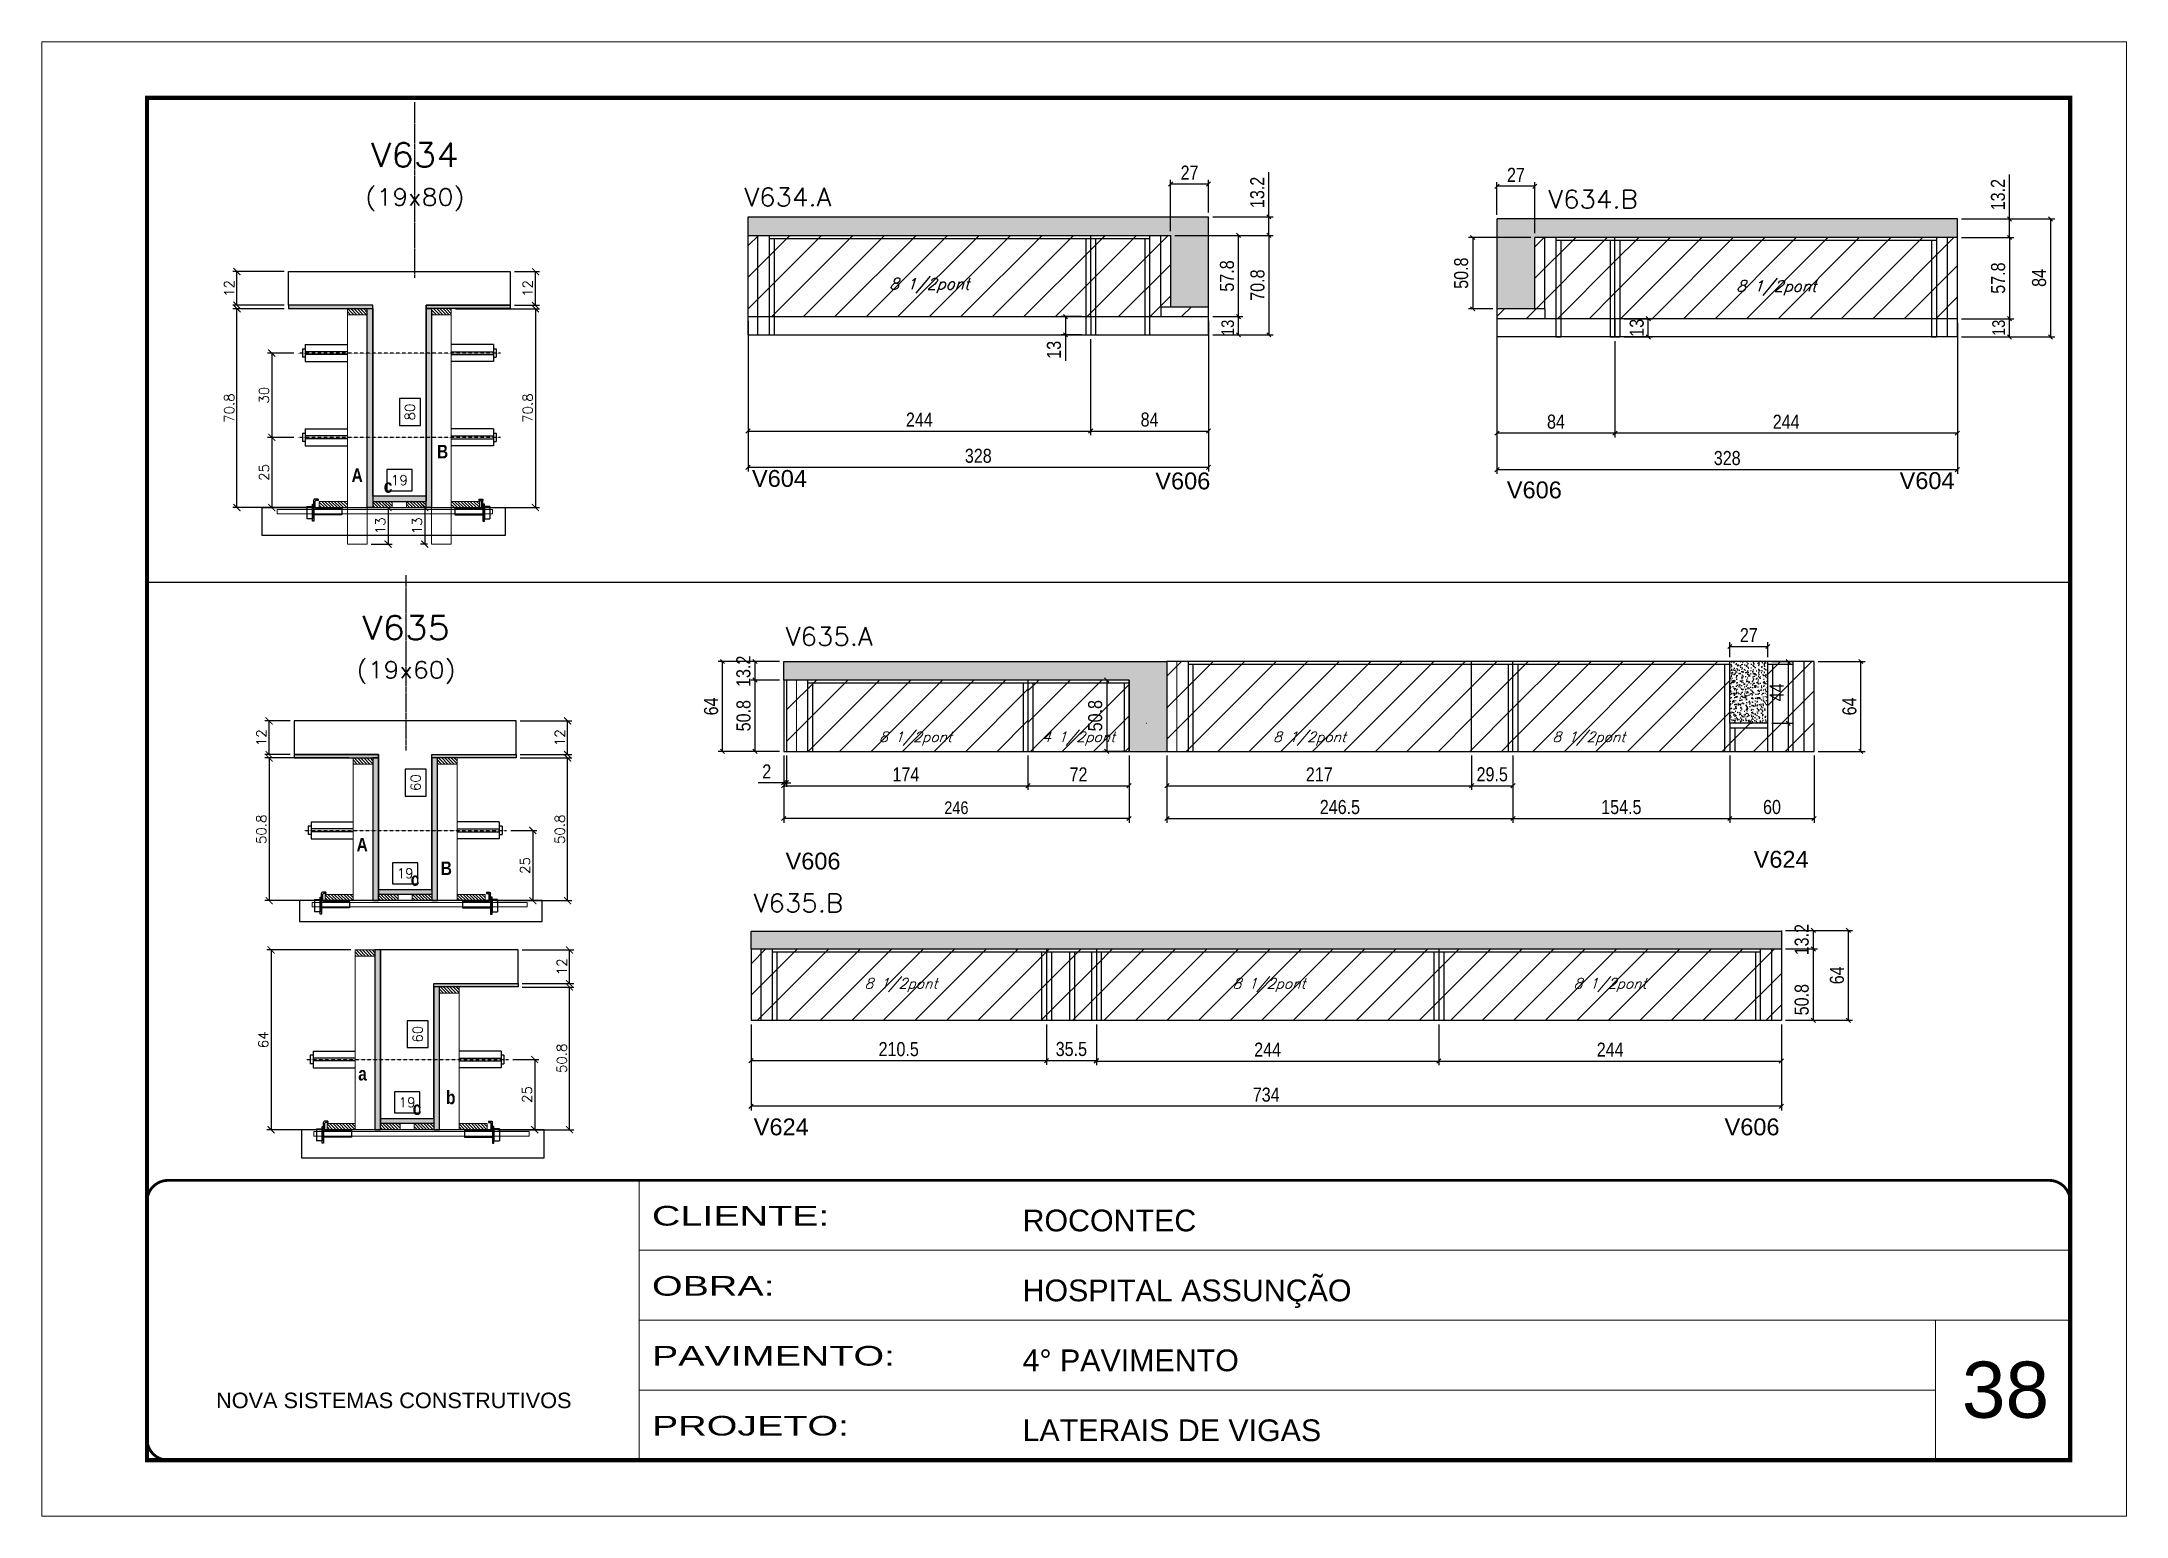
# Model space of a CAD drawing. Extents: x -20960 to -5926, y -2106 to 21915.
# Drawn here: x -10622 to -9137, y 10528 to 11578 of the extents above; entities that cross this region are included whole.
import ezdxf
from ezdxf.enums import TextEntityAlignment as Align

# ---------------------------------------------------------------- set-up
doc = ezdxf.new("R2010")
doc.units = 0
for name, pattern in [('CONTINUO', [0]), ('DASHED', [0.75, 0.5, -0.25]), ('HIDDEN', [0.375, 0.25, -0.125])]:
    doc.linetypes.add(name, pattern=pattern)
for name, color, linetype in [('5', 5, 'Continuous'), ('barrote', 251, 'Continuous'), ('COTA', 241, 'Continuous'), ('Cota Seção (2x)', 4, 'Continuous'), ('detalhes', 4, 'Continuous'), ('Painéis', 200, 'Continuous'), ('presilha', 1, 'Continuous'), ('Reaproveitamento', 251, 'Continuous'), ('SARR_2.2x7', 40, 'Continuous'), ('SARR_3.5x7', 81, 'Continuous'), ('TENSOR', 3, 'Continuous'), ('texto', 7, 'Continuous'), ('Texto de Titulo', 7, 'Continuous'), ('Texto Qtd Sarr', 242, 'Continuous')]:
    doc.layers.add(name, color=color, linetype=linetype)
for name, color, linetype, lineweight in [('CARIMBO', 255, 'Continuous', 9), ('CONCRETO', 251, 'Continuous', 25), ('Folhas', 255, 'Continuous', 9), ('Hachura', 251, 'Continuous', 9), ('Madeira', 126, 'Continuous', 18), ('Sarr 2.2x7', 40, 'Continuous', 9), ('SARRAFO DE PRESSAO', 251, 'DASHED', 9), ('SCO-___-LAJ', 2, 'Continuous', 0), ('Texto Seção', 7, 'Continuous', 15)]:
    doc.layers.add(name, color=color, linetype=linetype, lineweight=lineweight)
doc.styles.add('ARIAL', font='arial.ttf')
doc.styles.add('COTA TECNICA', font='techl___.ttf', dxfattribs={"height": 10})
doc.styles.add('COTA TECNICA-50', font='techl___.ttf', dxfattribs={"height": 9})
doc.styles.add('REGUA-120', font='ROMANS.shx', dxfattribs={"height": 15})
doc.styles.add('Romans', font='romans.shx')
doc.styles.get("Standard").update_dxf_attribs({"font": 'arial.ttf'})
doc.styles.add('TECNICA', font='techb___.ttf', dxfattribs={"height": 10})
doc.styles.add('Tecnologia', font='')
doc.styles.get('Tecnologia').set_extended_font_data('Forgotten Futurist')
doc.dimstyles.new('COTA PAINEL-50', dxfattribs={"dimtxt": 9, "dimasz": 3, "dimexe": 3, "dimexo": 3, "dimgap": 3, "dimtad": 1, "dimdec": 1, "dimzin": 12, "dimdsep": 46, "dimtxsty": 'COTA TECNICA-50', "dimblk1": 'OBLIQUE', "dimblk2": 'OBLIQUE', "dimsah": 1, "dimcen": 0.9, "dimclrd": 4, "dimclre": 4, "dimclrt": 240, "dimadec": 1, "dimazin": 3, "dimtfac": 1, "dimtdec": 1, "dimtmove": 0, "dimatfit": 3, "dimfxl": 1, "dimtolj": 1, "dimtzin": 12, "dimarcsym": 0})
doc.dimstyles.new('Cota Seção (2x)', dxfattribs={"dimtxt": 7, "dimasz": 5, "dimexe": 3, "dimexo": 3, "dimgap": 2, "dimtad": 3, "dimdec": 1, "dimlfac": 0.5, "dimzin": 12, "dimdsep": 46, "dimtxsty": 'Romans', "dimblk": 'ARCHTICK', "dimcen": 0, "dimclrd": 4, "dimclre": 4, "dimclrt": 1, "dimadec": 1, "dimazin": 3, "dimtfac": 1, "dimtdec": 1, "dimtmove": 0, "dimatfit": 3, "dimldrblk": 'OBLIQUE', "dimfxl": 1, "dimtolj": 1, "dimtzin": 12, "dimarcsym": 0})
doc.dimstyles.new('Cota Seção interna', dxfattribs={"dimtxt": 7, "dimasz": 6, "dimexe": 0.18, "dimexo": 2, "dimgap": -4, "dimtad": 3, "dimdec": 1, "dimlfac": 0.5, "dimzin": 12, "dimdsep": 46, "dimtxsty": 'Romans', "dimblk": 'ARCHTICK', "dimcen": 0.09, "dimse1": 1, "dimse2": 1, "dimsd1": 1, "dimsd2": 1, "dimclrd": 180, "dimclre": 5, "dimclrt": 1, "dimadec": 0, "dimazin": 3, "dimtfac": 1, "dimtdec": 1, "dimtofl": 0, "dimtmove": 0, "dimatfit": 3, "dimldrblk": 'ARCHTICK', "dimfxl": 1, "dimtolj": 1, "dimtzin": 0, "dimarcsym": 0})
doc.dimstyles.new('PAINEL', dxfattribs={"dimtxt": 10, "dimasz": 3, "dimexe": 3, "dimexo": 3, "dimgap": 3, "dimtad": 1, "dimdec": 1, "dimzin": 12, "dimdsep": 46, "dimtxsty": 'COTA TECNICA', "dimblk1": 'OBLIQUE', "dimblk2": 'OBLIQUE', "dimsah": 1, "dimcen": 0.9, "dimclrd": 4, "dimclre": 4, "dimclrt": 240, "dimadec": 1, "dimazin": 3, "dimtfac": 1, "dimtdec": 1, "dimtmove": 0, "dimatfit": 3, "dimfxl": 1, "dimtolj": 1, "dimtzin": 12, "dimarcsym": 0})
pattern_1 = [(45, (-149344.29, -11585.064), (-11.2253202, 11.2253202), [])]
pattern_2 = [(45, (-149321.819, -11654.075), (-11.2253202, 11.2253202), [])]
pattern_3 = [(45, (-13.5, -4594.3), (-11.22532, 11.22532), [])]

msp = doc.modelspace()

# ---------------------------------------------------------------- texts
at = {"layer": '5', "linetype": 'Continuous'}
for s, rotation, p in [('V604', 359.99996, (-10116.01, 11261.24)), ('V606', 359.99996, (-9828.68, 11259.46)), ('V604', 0.00004, (-9298.49, 11259.69)), ('V606', 0.00004, (-9578.27, 11253.07)), ('V606', 359.99996, (-10092.1, 10988.78)), ('V624', 359.99996, (-9402.46, 10990.05)), ('V624', 359.99996, (-10114.74, 10799.49)), ('V606', 359.99996, (-9423.18, 10799.49))]:
    msp.add_text(s, height=12, rotation=rotation, dxfattribs=at).set_placement(p)
at = {"layer": 'CARIMBO', "style": 'ARIAL'}
msp.add_text('38', height=40, dxfattribs=at).set_placement((-9254.14, 10598.36))
at = {"layer": 'detalhes', "style": 'TECNICA'}
for s, p in [('B', (-10340.4, 11281.56)), ('A', (-10401.23, 11264.72)), ('c', (-10378.3, 11257.02)), ('A', (-10397.68, 11001.68)), ('B', (-10337.72, 10984.84)), ('c', (-10359.1, 10977.14)), ('a', (-10396.5, 10838.54)), ('b', (-10333.96, 10821.7)), ('c', (-10357.69, 10814))]:
    msp.add_text(s, height=9.6, dxfattribs=at).set_placement(p)
at = {"layer": 'texto', "color": 2, "attachment_point": 5, "style": 'Romans'}
for s, insert, char_height in [('{\\Q19;\\C256;8 1/2pont}', (-9989.7, 11404.45), 8), ('{\\Q19;\\C256;8 1/2pont}', (-9386.34, 11402.91), 8), ('{\\Q19;\\C256;8 1/2pont}', (-9999.57, 11082.02), 7.2737), ('{\\Q19;\\C256;4 1/2pont}', (-9883.31, 11082.02), 7.2737), ('{\\Q19;\\C256;8 1/2pont}', (-9718.88, 11082.02), 7.2737), ('{\\Q19;\\C256;8 1/2pont}', (-9519.9, 11082.02), 7.2737), ('{\\Q19;\\C256;8 1/2pont}', (-10009.89, 10906.43), 7.2737), ('{\\Q19;\\C256;8 1/2pont}', (-9747.67, 10906.43), 7.2737), ('{\\Q19;\\C256;8 1/2pont}', (-9504.78, 10906.43), 7.2737)]:
    msp.add_mtext(s, dxfattribs=dict(at, insert=insert, char_height=char_height))
at = {"layer": 'Texto Seção', "style": 'REGUA-120', "width": 1.05}
for s, p in [('V634.A', (-10121.42, 11461.14)), ('V634.B', (-9548.74, 11459.6)), ('V635.A', (-10091.95, 11148.23)), ('V635.B', (-10114.8, 10958.38))]:
    msp.add_text(s, height=13, dxfattribs=at).set_placement(p)

# ---------------------------------------------------------------- blocks, each defined once
blk = doc.blocks.new('9999999999')
at = {"color": 30, "linetype": 'CONTINUO'}
for p, q in [((98564.6, 34230.2), (98564.6, 34429.4)), ((98564.6, 34379.6), (99584, 34379.6)), ((98564.6, 34329.8), (99488, 34329.8)), ((99584, 34329.8), (99488, 34329.8)), ((99488, 34329.8), (99488, 34230.2)), ((98564.6, 34280), (99488, 34280))]:
    blk.add_line(p, q, dxfattribs=at)
at = {"color": 30, "linetype": 'CONTINUO', "const_width": 2}
blk.add_lwpolyline([(99584, 34230.2), (99584, 34414.4, 0.414214), (99569, 34429.4), (98229, 34429.4, 0.414214), (98214, 34414.4), (98214, 34245.2, 0.414214), (98229, 34230.2), (99584, 34230.2)], format="xyb", dxfattribs=at)
at = {"layer": 'Folhas'}
blk.add_lwpolyline([(98139, 34190.2), (99624, 34190.2), (99624, 35240.2), (98139, 35240.2)], close=True, dxfattribs=at)
at = {"layer": 'Folhas', "color": 30, "const_width": 3}
blk.add_lwpolyline([(98214, 34230.2), (99584, 34230.2), (99584, 35200.2), (98214, 35200.2)], close=True, dxfattribs=at)
at = {"color": 7, "linetype": 'Continuous', "ltscale": 5, "style": 'ARIAL'}
for s, height, p in [('ROCONTEC', 15.48, (98837.7, 34393.1)), ('HOSPITAL ASSUNÇÃO', 15.483, (98837.7, 34343.3)), ('4° PAVIMENTO', 15.483, (98837.7, 34293.5)), ('NOVA SISTEMAS CONSTRUTIVOS', 11.059, (98263.2, 34267.2)), ('LATERAIS DE VIGAS', 15.483, (98837.7, 34243.7))]:
    blk.add_text(s, height=height, dxfattribs=at).set_placement(p)
at = {"layer": 'Folhas', "color": 7, "style": 'Tecnologia', "width": 1.5}
for s, p in [('CLIENTE:', (98573.7, 34397.2)), ('OBRA:', (98573.7, 34347.3)), ('PAVIMENTO:', (98573.7, 34297.5)), ('PROJETO:', (98573.7, 34247.7))]:
    blk.add_text(s, height=14, dxfattribs=at).set_placement(p)
blk = doc.blocks.new('titulo1')
at = {"layer": 'Defpoints', "color": 252, "linetype": 'HIDDEN', "ltscale": 2}
blk.add_line((0, 0), (0, 125), dxfattribs=at)
at = {"layer": 'Defpoints', "style": 'Romans', "oblique": 15}
blk.add_attdef('FOLHA', text='', height=10, dxfattribs=at).set_placement((0, 15.6), align=Align.MIDDLE_CENTER)
at = {"layer": 'Texto Qtd Sarr', "color": 3, "style": 'Romans', "oblique": 15}
for tag, height, p in [('TITULO', 17, (0, 71.4)), ('SEÇÃO', 12, (0, 41.5))]:
    blk.add_attdef(tag, text='', height=height, dxfattribs=at).set_placement(p, align=Align.MIDDLE_CENTER)
blk = doc.blocks.new('_ArchTick')
at = {"color": 0, "linetype": 'ByBlock', "const_width": 0.15}
blk.add_lwpolyline([(-0.5, -0.5), (0.5, 0.5)], dxfattribs=at)
blk = doc.blocks.new('*D1279')
at = {"layer": 'COTA', "color": 4, "lineweight": -2, "transparency": 16777216}
for p, q in [((-10279.7, 10905.1), (-10243, 10905.1)), ((-10246, 10803.5), (-10246, 10905.1)), ((-10297.3, 10803.5), (-10243, 10803.5))]:
    blk.add_line(p, q, dxfattribs=at)
at = {"layer": 'Defpoints', "color": 0, "transparency": 16777216}
for p in [(-10282.7, 10905.1), (-10246, 10905.1), (-10300.3, 10803.5)]:
    blk.add_point(p, dxfattribs=at)
at = {"layer": 'COTA', "color": 4, "lineweight": -2, "transparency": 16777216, "xscale": 5, "yscale": 5, "zscale": 5}
for p, rotation in [((-10246, 10905.1), 90), ((-10246, 10803.5), 270)]:
    blk.add_blockref('_ArchTick', p, dxfattribs=dict(at, rotation=rotation))
at = {"layer": 'COTA', "color": 1, "transparency": 16777216, "insert": (-10251.5, 10854.3), "char_height": 7, "attachment_point": 5, "rotation": 90, "style": 'Romans'}
blk.add_mtext('\\A1;50.8', dxfattribs=at)
blk = doc.blocks.new('_Oblique')
at = {"color": 0, "linetype": 'ByBlock', "lineweight": -2}
blk.add_line((-0.5, -0.5), (0.5, 0.5), dxfattribs=at)
blk = doc.blocks.new('*D1280')
at = {"layer": 'COTA', "color": 4, "lineweight": -2, "transparency": 16777216}
for p, q in [((-10279.7, 10931.5), (-10243, 10931.5)), ((-10246, 10907.5), (-10246, 10931.5)), ((-10279.7, 10907.5), (-10243, 10907.5))]:
    blk.add_line(p, q, dxfattribs=at)
at = {"layer": 'Defpoints', "color": 0, "transparency": 16777216}
for p in [(-10282.7, 10931.5), (-10246, 10931.5), (-10282.7, 10907.5)]:
    blk.add_point(p, dxfattribs=at)
at = {"layer": 'COTA', "color": 4, "lineweight": -2, "transparency": 16777216, "xscale": 5, "yscale": 5, "zscale": 5}
for p, rotation in [((-10246, 10931.5), 90), ((-10246, 10907.5), 270)]:
    blk.add_blockref('_ArchTick', p, dxfattribs=dict(at, rotation=rotation))
at = {"layer": 'COTA', "color": 1, "transparency": 16777216, "insert": (-10251.5, 10919.5), "char_height": 7, "attachment_point": 5, "rotation": 90, "style": 'Romans'}
blk.add_mtext('\\A1;12', dxfattribs=at)
blk = doc.blocks.new('*D1281')
at = {"layer": 'Cota Seção (2x)', "color": 180, "lineweight": -2, "transparency": 16777216}
for p, q in [((-10346.7, 10881), (-10361.7, 10881)), ((-10361.7, 10881), (-10361.7, 10862)), ((-10346.7, 10862), (-10346.7, 10881)), ((-10361.7, 10862), (-10346.7, 10862))]:
    blk.add_line(p, q, dxfattribs=at)
at = {"layer": 'Defpoints', "color": 0, "transparency": 16777216}
for p in [(-10342.7, 10931.5), (-10342.7, 10931.5), (-10342.7, 10811.5)]:
    blk.add_point(p, dxfattribs=at)
at = {"layer": 'Cota Seção (2x)', "color": 1, "transparency": 16777216, "insert": (-10354.2, 10871.5), "char_height": 7, "attachment_point": 5, "rotation": 90, "style": 'Romans'}
blk.add_mtext('\\A1;60', dxfattribs=at)
blk = doc.blocks.new('PRESILHA METÁLICA 1')
at = {"layer": 'presilha'}
for p, q in [((0, 13), (6, 13)), ((0, 13), (0, 0)), ((6, 0), (0, 0)), ((6, 15.5), (7.5, 15.5)), ((6, -2.5), (6, 15.5)), ((6, 13), (6, 0)), ((7.5, 10.6), (7.5, 19.9)), ((7.5, 15.5), (7.5, -2.5)), ((37.5, 4.1), (7.5, 4.1)), ((12, 21), (8.6, 21)), ((9, 11.6), (9, 18.9)), ((12, 19.5), (9.6, 19.5)), ((37.5, 11), (9.6, 11)), ((12, 21), (12, 19.5)), ((37.5, 11), (37.5, 4.1)), ((7.5, -2.5), (6, -2.5))]:
    blk.add_line(p, q, dxfattribs=at)
for centre, radius, start, end in [((8.6, 19.9), 1.14, 90, 180), ((9.6, 18.9), 0.57, 90, 180), ((9.6, 11.6), 0.57, 180, 270)]:
    blk.add_arc(centre, radius, start, end, dxfattribs=at)
blk = doc.blocks.new('*D1282')
at = {"layer": 'Cota Seção (2x)', "color": 180, "lineweight": -2, "transparency": 16777216}
for p, q in [((-10352.7, 10830.5), (-10370.7, 10830.5)), ((-10370.7, 10830.5), (-10370.7, 10815.5)), ((-10352.7, 10815.5), (-10352.7, 10830.5)), ((-10370.7, 10815.5), (-10352.7, 10815.5))]:
    blk.add_line(p, q, dxfattribs=at)
at = {"layer": 'Defpoints', "color": 0, "transparency": 16777216}
for p in [(-10342.7, 10811.5), (-10380.7, 10803.5), (-10342.7, 10803.5)]:
    blk.add_point(p, dxfattribs=at)
at = {"layer": 'Cota Seção (2x)', "color": 1, "transparency": 16777216, "insert": (-10361.7, 10823), "char_height": 7, "attachment_point": 5, "style": 'Romans'}
blk.add_mtext('\\A1;19', dxfattribs=at)
blk = doc.blocks.new('*D1283')
at = {"layer": 'COTA', "color": 4, "lineweight": -2, "transparency": 16777216}
for p, q in [((-10401.7, 10931.5), (-10461.6, 10931.5)), ((-10458.6, 10931.5), (-10458.6, 10803.5)), ((-10401.7, 10803.5), (-10461.6, 10803.5))]:
    blk.add_line(p, q, dxfattribs=at)
at = {"layer": 'Defpoints', "color": 0, "transparency": 16777216}
for p in [(-10398.7, 10931.5), (-10458.6, 10803.5), (-10398.7, 10803.5)]:
    blk.add_point(p, dxfattribs=at)
at = {"layer": 'COTA', "color": 4, "lineweight": -2, "transparency": 16777216, "xscale": 5, "yscale": 5, "zscale": 5}
for p, rotation in [((-10458.6, 10931.5), 90), ((-10458.6, 10803.5), 270)]:
    blk.add_blockref('_ArchTick', p, dxfattribs=dict(at, rotation=rotation))
at = {"layer": 'COTA', "color": 1, "transparency": 16777216, "insert": (-10464.1, 10867.5), "char_height": 7, "attachment_point": 5, "rotation": 90, "style": 'Romans'}
blk.add_mtext('\\A1;64', dxfattribs=at)
blk = doc.blocks.new('*D1284')
at = {"layer": 'COTA', "color": 4, "lineweight": -2, "transparency": 16777216}
for p, q in [((-10286.4, 10853.5), (-10267.8, 10853.5)), ((-10270.8, 10853.5), (-10270.8, 10803.5)), ((-10286.4, 10803.5), (-10267.8, 10803.5))]:
    blk.add_line(p, q, dxfattribs=at)
at = {"layer": 'Defpoints', "color": 0, "transparency": 16777216}
for p in [(-10289.4, 10853.5), (-10289.4, 10803.5), (-10270.8, 10803.5)]:
    blk.add_point(p, dxfattribs=at)
at = {"layer": 'COTA', "color": 4, "lineweight": -2, "transparency": 16777216, "xscale": 5, "yscale": 5, "zscale": 5}
for p, rotation in [((-10270.8, 10853.5), 90), ((-10270.8, 10803.5), 270)]:
    blk.add_blockref('_ArchTick', p, dxfattribs=dict(at, rotation=rotation))
at = {"layer": 'COTA', "color": 1, "transparency": 16777216, "insert": (-10276.3, 10828.5), "char_height": 7, "attachment_point": 5, "rotation": 90, "style": 'Romans'}
blk.add_mtext('\\A1;25', dxfattribs=at)
blk = doc.blocks.new('*D1285')
at = {"layer": 'COTA', "color": 4, "linetype": 'ByBlock', "lineweight": -2, "transparency": 16777216}
for p, q in [((-9379.7, 10932.2), (-9357, 10932.2)), ((-9360, 10932.2), (-9360, 10881.4)), ((-9379.7, 10881.4), (-9357, 10881.4))]:
    blk.add_line(p, q, dxfattribs=at)
at = {"layer": 'Defpoints', "color": 0, "linetype": 'ByBlock', "transparency": 16777216}
for p in [(-9382.7, 10932.2), (-9382.7, 10881.4), (-9360, 10881.4)]:
    blk.add_point(p, dxfattribs=at)
at = {"layer": 'COTA', "color": 4, "linetype": 'ByBlock', "lineweight": -2, "transparency": 16777216, "xscale": 3, "yscale": 3, "zscale": 3}
for p, rotation in [((-9360, 10932.2), 90), ((-9360, 10881.4), 270)]:
    blk.add_blockref('_Oblique', p, dxfattribs=dict(at, rotation=rotation))
at = {"layer": 'COTA', "color": 240, "linetype": 'ByBlock', "transparency": 16777216, "insert": (-9368.2, 10896.1), "char_height": 10, "attachment_point": 5, "rotation": 90, "style": 'COTA TECNICA'}
blk.add_mtext('\\A1;50.8', dxfattribs=at)
blk = doc.blocks.new('*D1286')
at = {"layer": 'COTA', "color": 4, "linetype": 'ByBlock', "lineweight": -2, "transparency": 16777216}
for p, q in [((-9379.7, 10945.4), (-9357, 10945.4)), ((-9360, 10945.4), (-9360, 10932.2)), ((-9379.7, 10932.2), (-9357, 10932.2))]:
    blk.add_line(p, q, dxfattribs=at)
at = {"layer": 'Defpoints', "color": 0, "linetype": 'ByBlock', "transparency": 16777216}
for p in [(-9382.7, 10945.4), (-9382.7, 10932.2), (-9360, 10932.2)]:
    blk.add_point(p, dxfattribs=at)
at = {"layer": 'COTA', "color": 4, "linetype": 'ByBlock', "lineweight": -2, "transparency": 16777216, "xscale": 3, "yscale": 3, "zscale": 3}
for p, rotation in [((-9360, 10945.4), 90), ((-9360, 10932.2), 270)]:
    blk.add_blockref('_Oblique', p, dxfattribs=dict(at, rotation=rotation))
at = {"layer": 'COTA', "color": 240, "linetype": 'ByBlock', "transparency": 16777216, "insert": (-9368.2, 10938.8), "char_height": 10, "attachment_point": 5, "rotation": 90, "style": 'COTA TECNICA'}
blk.add_mtext('\\A1;13.2', dxfattribs=at)
blk = doc.blocks.new('*D1287')
at = {"layer": 'COTA', "color": 4, "linetype": 'ByBlock', "lineweight": -2, "transparency": 16777216}
for p, q in [((-9870.7, 10878.4), (-9870.7, 10849.4)), ((-9626.7, 10878.4), (-9626.7, 10849.4)), ((-9870.7, 10852.4), (-9626.7, 10852.4))]:
    blk.add_line(p, q, dxfattribs=at)
at = {"layer": 'Defpoints', "color": 0, "linetype": 'ByBlock', "transparency": 16777216}
for p in [(-9870.7, 10881.4), (-9626.7, 10881.4), (-9626.7, 10852.4)]:
    blk.add_point(p, dxfattribs=at)
at = {"layer": 'COTA', "color": 4, "linetype": 'ByBlock', "lineweight": -2, "transparency": 16777216, "xscale": 3, "yscale": 3, "zscale": 3, "rotation": 180}
blk.add_blockref('_Oblique', (-9870.7, 10852.4), dxfattribs=at)
at = {"layer": 'COTA', "color": 4, "linetype": 'ByBlock', "lineweight": -2, "transparency": 16777216, "xscale": 3, "yscale": 3, "zscale": 3}
blk.add_blockref('_Oblique', (-9626.7, 10852.4), dxfattribs=at)
at = {"layer": 'COTA', "color": 240, "linetype": 'ByBlock', "transparency": 16777216, "insert": (-9748.7, 10860.5), "char_height": 10, "attachment_point": 5, "style": 'COTA TECNICA'}
blk.add_mtext('\\A1;244', dxfattribs=at)
blk = doc.blocks.new('*D1288')
at = {"layer": 'COTA', "color": 4, "linetype": 'ByBlock', "lineweight": -2, "transparency": 16777216}
for p, q in [((-9626.7, 10878.4), (-9626.7, 10849.4)), ((-9382.7, 10878.4), (-9382.7, 10849.4)), ((-9626.7, 10852.4), (-9382.7, 10852.4))]:
    blk.add_line(p, q, dxfattribs=at)
at = {"layer": 'Defpoints', "color": 0, "linetype": 'ByBlock', "transparency": 16777216}
for p in [(-9626.7, 10881.4), (-9382.7, 10881.4), (-9382.7, 10852.4)]:
    blk.add_point(p, dxfattribs=at)
at = {"layer": 'COTA', "color": 4, "linetype": 'ByBlock', "lineweight": -2, "transparency": 16777216, "xscale": 3, "yscale": 3, "zscale": 3, "rotation": 180}
blk.add_blockref('_Oblique', (-9626.7, 10852.4), dxfattribs=at)
at = {"layer": 'COTA', "color": 4, "linetype": 'ByBlock', "lineweight": -2, "transparency": 16777216, "xscale": 3, "yscale": 3, "zscale": 3}
blk.add_blockref('_Oblique', (-9382.7, 10852.4), dxfattribs=at)
at = {"layer": 'COTA', "color": 240, "linetype": 'ByBlock', "transparency": 16777216, "insert": (-9504.7, 10860.5), "char_height": 10, "attachment_point": 5, "style": 'COTA TECNICA'}
blk.add_mtext('\\A1;244', dxfattribs=at)
blk = doc.blocks.new('*D1289')
at = {"layer": 'COTA', "color": 4, "linetype": 'ByBlock', "lineweight": -2, "transparency": 16777216}
for p, q in [((-9379.7, 10945.4), (-9332, 10945.4)), ((-9335, 10881.4), (-9335, 10945.4)), ((-9379.7, 10881.4), (-9332, 10881.4))]:
    blk.add_line(p, q, dxfattribs=at)
at = {"layer": 'Defpoints', "color": 0, "linetype": 'ByBlock', "transparency": 16777216}
for p in [(-9382.7, 10945.4), (-9335, 10945.4), (-9382.7, 10881.4)]:
    blk.add_point(p, dxfattribs=at)
at = {"layer": 'COTA', "color": 4, "linetype": 'ByBlock', "lineweight": -2, "transparency": 16777216, "xscale": 3, "yscale": 3, "zscale": 3}
for p, rotation in [((-9335, 10945.4), 90), ((-9335, 10881.4), 270)]:
    blk.add_blockref('_Oblique', p, dxfattribs=dict(at, rotation=rotation))
at = {"layer": 'COTA', "color": 240, "linetype": 'ByBlock', "transparency": 16777216, "insert": (-9343.1, 10913.4), "char_height": 10, "attachment_point": 5, "rotation": 90, "style": 'COTA TECNICA'}
blk.add_mtext('\\A1;64', dxfattribs=at)
blk = doc.blocks.new('*D1290')
at = {"layer": 'COTA', "color": 4, "linetype": 'ByBlock', "lineweight": -2, "transparency": 16777216}
for p, q in [((-9820.4, 11069.9), (-9820.4, 11045.4)), ((-9603.4, 11069.9), (-9603.4, 11045.4)), ((-9820.4, 11048.4), (-9603.4, 11048.4))]:
    blk.add_line(p, q, dxfattribs=at)
at = {"layer": 'Defpoints', "color": 0, "linetype": 'ByBlock', "transparency": 16777216}
for p in [(-9820.4, 11072.9), (-9603.4, 11072.9), (-9603.4, 11048.4)]:
    blk.add_point(p, dxfattribs=at)
at = {"layer": 'COTA', "color": 4, "linetype": 'ByBlock', "lineweight": -2, "transparency": 16777216, "xscale": 3, "yscale": 3, "zscale": 3, "rotation": 180}
blk.add_blockref('_Oblique', (-9820.4, 11048.4), dxfattribs=at)
at = {"layer": 'COTA', "color": 4, "linetype": 'ByBlock', "lineweight": -2, "transparency": 16777216, "xscale": 3, "yscale": 3, "zscale": 3}
blk.add_blockref('_Oblique', (-9603.4, 11048.4), dxfattribs=at)
at = {"layer": 'COTA', "color": 240, "linetype": 'ByBlock', "transparency": 16777216, "insert": (-9711.9, 11056.5), "char_height": 10, "attachment_point": 5, "style": 'COTA TECNICA'}
blk.add_mtext('\\A1;217', dxfattribs=at)
blk = doc.blocks.new('*D1291')
at = {"layer": 'COTA', "color": 4, "linetype": 'ByBlock', "lineweight": -2, "transparency": 16777216}
for p, q in [((-9603.4, 11069.9), (-9603.4, 11045.4)), ((-9573.9, 11069.9), (-9573.9, 11045.4)), ((-9603.4, 11048.4), (-9573.9, 11048.4))]:
    blk.add_line(p, q, dxfattribs=at)
at = {"layer": 'Defpoints', "color": 0, "linetype": 'ByBlock', "transparency": 16777216}
for p in [(-9603.4, 11072.9), (-9573.9, 11072.9), (-9573.9, 11048.4)]:
    blk.add_point(p, dxfattribs=at)
at = {"layer": 'COTA', "color": 4, "linetype": 'ByBlock', "lineweight": -2, "transparency": 16777216, "xscale": 3, "yscale": 3, "zscale": 3, "rotation": 180}
blk.add_blockref('_Oblique', (-9603.4, 11048.4), dxfattribs=at)
at = {"layer": 'COTA', "color": 4, "linetype": 'ByBlock', "lineweight": -2, "transparency": 16777216, "xscale": 3, "yscale": 3, "zscale": 3}
blk.add_blockref('_Oblique', (-9573.9, 11048.4), dxfattribs=at)
at = {"layer": 'COTA', "color": 240, "linetype": 'ByBlock', "transparency": 16777216, "insert": (-9588.7, 11056.5), "char_height": 10, "attachment_point": 5, "style": 'COTA TECNICA'}
blk.add_mtext('\\A1;29.5', dxfattribs=at)
blk = doc.blocks.new('*D1292')
at = {"layer": 'COTA', "color": 4, "linetype": 'ByBlock', "lineweight": -2, "transparency": 16777216}
for p, q in [((-9573.9, 11069.9), (-9573.9, 11022.1)), ((-9419.4, 11069.9), (-9419.4, 11022.1)), ((-9573.9, 11025.1), (-9419.4, 11025.1))]:
    blk.add_line(p, q, dxfattribs=at)
at = {"layer": 'Defpoints', "color": 0, "linetype": 'ByBlock', "transparency": 16777216}
for p in [(-9573.9, 11072.9), (-9419.4, 11072.9), (-9419.4, 11025.1)]:
    blk.add_point(p, dxfattribs=at)
at = {"layer": 'COTA', "color": 4, "linetype": 'ByBlock', "lineweight": -2, "transparency": 16777216, "xscale": 3, "yscale": 3, "zscale": 3, "rotation": 180}
blk.add_blockref('_Oblique', (-9573.9, 11025.1), dxfattribs=at)
at = {"layer": 'COTA', "color": 4, "linetype": 'ByBlock', "lineweight": -2, "transparency": 16777216, "xscale": 3, "yscale": 3, "zscale": 3}
blk.add_blockref('_Oblique', (-9419.4, 11025.1), dxfattribs=at)
at = {"layer": 'COTA', "color": 240, "linetype": 'ByBlock', "transparency": 16777216, "insert": (-9496.7, 11033.2), "char_height": 10, "attachment_point": 5, "style": 'COTA TECNICA'}
blk.add_mtext('\\A1;154.5', dxfattribs=at)
blk = doc.blocks.new('*D1293')
at = {"layer": 'COTA', "color": 4, "linetype": 'ByBlock', "lineweight": -2, "transparency": 16777216}
for p, q in [((-9820.4, 11069.9), (-9820.4, 11022.1)), ((-9573.9, 11069.9), (-9573.9, 11022.1)), ((-9820.4, 11025.1), (-9573.9, 11025.1))]:
    blk.add_line(p, q, dxfattribs=at)
at = {"layer": 'Defpoints', "color": 0, "linetype": 'ByBlock', "transparency": 16777216}
for p in [(-9820.4, 11072.9), (-9573.9, 11072.9), (-9573.9, 11025.1)]:
    blk.add_point(p, dxfattribs=at)
at = {"layer": 'COTA', "color": 4, "linetype": 'ByBlock', "lineweight": -2, "transparency": 16777216, "xscale": 3, "yscale": 3, "zscale": 3, "rotation": 180}
blk.add_blockref('_Oblique', (-9820.4, 11025.1), dxfattribs=at)
at = {"layer": 'COTA', "color": 4, "linetype": 'ByBlock', "lineweight": -2, "transparency": 16777216, "xscale": 3, "yscale": 3, "zscale": 3}
blk.add_blockref('_Oblique', (-9573.9, 11025.1), dxfattribs=at)
at = {"layer": 'COTA', "color": 240, "linetype": 'ByBlock', "transparency": 16777216, "insert": (-9697.2, 11033.2), "char_height": 10, "attachment_point": 5, "style": 'COTA TECNICA'}
blk.add_mtext('\\A1;246.5', dxfattribs=at)
blk = doc.blocks.new('*D1294')
at = {"layer": 'COTA', "color": 4, "linetype": 'ByBlock', "lineweight": -2, "transparency": 16777216}
for p, q in [((-10096.4, 11123.7), (-10116.8, 11123.7)), ((-10113.8, 11072.9), (-10113.8, 11123.7)), ((-10096.4, 11072.9), (-10116.8, 11072.9))]:
    blk.add_line(p, q, dxfattribs=at)
at = {"layer": 'Defpoints', "color": 0, "linetype": 'ByBlock', "transparency": 16777216}
for p in [(-10113.8, 11123.7), (-10093.4, 11123.7), (-10093.4, 11072.9)]:
    blk.add_point(p, dxfattribs=at)
at = {"layer": 'COTA', "color": 4, "linetype": 'ByBlock', "lineweight": -2, "transparency": 16777216, "xscale": 3, "yscale": 3, "zscale": 3}
for p, rotation in [((-10113.8, 11123.7), 90), ((-10113.8, 11072.9), 270)]:
    blk.add_blockref('_Oblique', p, dxfattribs=dict(at, rotation=rotation))
at = {"layer": 'COTA', "color": 240, "linetype": 'ByBlock', "transparency": 16777216, "insert": (-10122, 11098.3), "char_height": 10, "attachment_point": 5, "rotation": 90, "style": 'COTA TECNICA'}
blk.add_mtext('\\A1;50.8', dxfattribs=at)
blk = doc.blocks.new('*D1295')
at = {"layer": 'COTA', "color": 4, "linetype": 'ByBlock', "lineweight": -2, "transparency": 16777216}
for p, q in [((-10096.4, 11136.9), (-10116.8, 11136.9)), ((-10096.4, 11123.7), (-10116.8, 11123.7)), ((-10113.8, 11123.7), (-10113.8, 11136.9))]:
    blk.add_line(p, q, dxfattribs=at)
at = {"layer": 'Defpoints', "color": 0, "linetype": 'ByBlock', "transparency": 16777216}
for p in [(-10113.8, 11136.9), (-10093.4, 11136.9), (-10093.4, 11123.7)]:
    blk.add_point(p, dxfattribs=at)
at = {"layer": 'COTA', "color": 4, "linetype": 'ByBlock', "lineweight": -2, "transparency": 16777216, "xscale": 3, "yscale": 3, "zscale": 3}
for p, rotation in [((-10113.8, 11136.9), 90), ((-10113.8, 11123.7), 270)]:
    blk.add_blockref('_Oblique', p, dxfattribs=dict(at, rotation=rotation))
at = {"layer": 'COTA', "color": 240, "linetype": 'ByBlock', "transparency": 16777216, "insert": (-10122.1, 11129.9), "char_height": 10, "attachment_point": 5, "rotation": 90, "style": 'COTA TECNICA'}
blk.add_mtext('\\A1;13.2', dxfattribs=at)
blk = doc.blocks.new('*D1394')
at = {"layer": 'COTA', "color": 4, "lineweight": -2, "transparency": 16777216}
for p, q in [((-10093.4, 11069.9), (-10093.4, 11047.6)), ((-10091.4, 11069.9), (-10091.4, 11047.6)), ((-10093.4, 11050.6), (-10111.5, 11050.6)), ((-10091.4, 11050.6), (-10093.4, 11050.6)), ((-10091.4, 11050.6), (-10088.4, 11050.6))]:
    blk.add_line(p, q, dxfattribs=at)
at = {"layer": 'Defpoints', "color": 0, "transparency": 16777216}
for p in [(-10093.4, 11072.9), (-10091.4, 11072.9), (-10093.4, 11050.6)]:
    blk.add_point(p, dxfattribs=at)
at = {"layer": 'COTA', "color": 4, "lineweight": -2, "transparency": 16777216, "xscale": 3, "yscale": 3, "zscale": 3}
blk.add_blockref('_Oblique', (-10093.4, 11050.6), dxfattribs=at)
at = {"layer": 'COTA', "color": 4, "lineweight": -2, "transparency": 16777216, "xscale": 3, "yscale": 3, "zscale": 3, "rotation": 180}
blk.add_blockref('_Oblique', (-10091.4, 11050.6), dxfattribs=at)
at = {"layer": 'COTA', "color": 240, "transparency": 16777216, "insert": (-10105.5, 11058.6), "char_height": 10, "attachment_point": 5, "style": 'COTA TECNICA'}
blk.add_mtext('\\A1;2', dxfattribs=at)
blk = doc.blocks.new('*D1395')
at = {"layer": 'COTA', "color": 4, "lineweight": -2, "transparency": 16777216}
for p, q in [((-10116.7, 10878.4), (-10116.7, 10849.7)), ((-9906.2, 10878.4), (-9906.2, 10849.7)), ((-10116.7, 10852.7), (-9906.2, 10852.7))]:
    blk.add_line(p, q, dxfattribs=at)
at = {"layer": 'Defpoints', "color": 0, "transparency": 16777216}
for p in [(-10116.7, 10881.4), (-9906.2, 10881.4), (-9906.2, 10852.7)]:
    blk.add_point(p, dxfattribs=at)
at = {"layer": 'COTA', "color": 4, "lineweight": -2, "transparency": 16777216, "xscale": 3, "yscale": 3, "zscale": 3, "rotation": 180}
blk.add_blockref('_Oblique', (-10116.7, 10852.7), dxfattribs=at)
at = {"layer": 'COTA', "color": 4, "lineweight": -2, "transparency": 16777216, "xscale": 3, "yscale": 3, "zscale": 3}
blk.add_blockref('_Oblique', (-9906.2, 10852.7), dxfattribs=at)
at = {"layer": 'COTA', "color": 240, "transparency": 16777216, "insert": (-10011.5, 10860.8), "char_height": 10, "attachment_point": 5, "style": 'COTA TECNICA'}
blk.add_mtext('\\A1;210.5', dxfattribs=at)
blk = doc.blocks.new('*D1396')
at = {"layer": 'COTA', "color": 4, "lineweight": -2, "transparency": 16777216}
for p, q in [((-9906.2, 10878.4), (-9906.2, 10849.7)), ((-9870.7, 10878.4), (-9870.7, 10849.7)), ((-9906.2, 10852.7), (-9870.7, 10852.7))]:
    blk.add_line(p, q, dxfattribs=at)
at = {"layer": 'Defpoints', "color": 0, "transparency": 16777216}
for p in [(-9906.2, 10881.4), (-9870.7, 10881.4), (-9870.7, 10852.7)]:
    blk.add_point(p, dxfattribs=at)
at = {"layer": 'COTA', "color": 4, "lineweight": -2, "transparency": 16777216, "xscale": 3, "yscale": 3, "zscale": 3, "rotation": 180}
blk.add_blockref('_Oblique', (-9906.2, 10852.7), dxfattribs=at)
at = {"layer": 'COTA', "color": 4, "lineweight": -2, "transparency": 16777216, "xscale": 3, "yscale": 3, "zscale": 3}
blk.add_blockref('_Oblique', (-9870.7, 10852.7), dxfattribs=at)
at = {"layer": 'COTA', "color": 240, "transparency": 16777216, "insert": (-9888.5, 10860.9), "char_height": 10, "attachment_point": 5, "style": 'COTA TECNICA'}
blk.add_mtext('\\A1;35.5', dxfattribs=at)
blk = doc.blocks.new('*D1377')
at = {"layer": 'COTA', "color": 4, "lineweight": -2, "transparency": 16777216}
for p, q in [((-10096.4, 11136.9), (-10140, 11136.9)), ((-10137, 11072.9), (-10137, 11136.9)), ((-10096.4, 11072.9), (-10140, 11072.9))]:
    blk.add_line(p, q, dxfattribs=at)
at = {"layer": 'Defpoints', "color": 0, "transparency": 16777216}
for p in [(-10137, 11136.9), (-10093.4, 11136.9), (-10093.4, 11072.9)]:
    blk.add_point(p, dxfattribs=at)
at = {"layer": 'COTA', "color": 4, "lineweight": -2, "transparency": 16777216, "xscale": 3, "yscale": 3, "zscale": 3}
for p, rotation in [((-10137, 11136.9), 90), ((-10137, 11072.9), 270)]:
    blk.add_blockref('_Oblique', p, dxfattribs=dict(at, rotation=rotation))
at = {"layer": 'COTA', "color": 240, "transparency": 16777216, "insert": (-10145.1, 11104.9), "char_height": 10, "attachment_point": 5, "rotation": 90, "style": 'COTA TECNICA'}
blk.add_mtext('\\A1;64', dxfattribs=at)
blk = doc.blocks.new('*D1378')
at = {"layer": 'COTA', "color": 4, "lineweight": -2, "transparency": 16777216}
for p, q in [((-9356.4, 11136.9), (-9323.1, 11136.9)), ((-9326.1, 11072.9), (-9326.1, 11136.9)), ((-9356.4, 11072.9), (-9323.1, 11072.9))]:
    blk.add_line(p, q, dxfattribs=at)
at = {"layer": 'Defpoints', "color": 0, "transparency": 16777216}
for p in [(-9359.4, 11136.9), (-9326.1, 11136.9), (-9359.4, 11072.9)]:
    blk.add_point(p, dxfattribs=at)
at = {"layer": 'COTA', "color": 4, "lineweight": -2, "transparency": 16777216, "xscale": 3, "yscale": 3, "zscale": 3}
for p, rotation in [((-9326.1, 11136.9), 90), ((-9326.1, 11072.9), 270)]:
    blk.add_blockref('_Oblique', p, dxfattribs=dict(at, rotation=rotation))
at = {"layer": 'COTA', "color": 240, "transparency": 16777216, "insert": (-9334.2, 11104.9), "char_height": 10, "attachment_point": 5, "rotation": 90, "style": 'COTA TECNICA'}
blk.add_mtext('\\A1;64', dxfattribs=at)
blk = doc.blocks.new('*D1379')
at = {"layer": 'COTA', "color": 4, "lineweight": -2, "ltscale": 25, "transparency": 16777216}
for p, q in [((-10116.7, 10878.4), (-10116.7, 10817.2)), ((-9382.7, 10878.4), (-9382.7, 10817.2)), ((-9382.7, 10820.2), (-10116.7, 10820.2))]:
    blk.add_line(p, q, dxfattribs=at)
at = {"layer": 'Defpoints', "color": 0, "ltscale": 25, "transparency": 16777216}
for p in [(-10116.7, 10881.4), (-9382.7, 10881.4), (-10116.7, 10820.2)]:
    blk.add_point(p, dxfattribs=at)
at = {"layer": 'COTA', "color": 4, "lineweight": -2, "ltscale": 25, "transparency": 16777216, "xscale": 3, "yscale": 3, "zscale": 3, "rotation": 180}
blk.add_blockref('_Oblique', (-10116.7, 10820.2), dxfattribs=at)
at = {"layer": 'COTA', "color": 4, "lineweight": -2, "ltscale": 25, "transparency": 16777216, "xscale": 3, "yscale": 3, "zscale": 3}
blk.add_blockref('_Oblique', (-9382.7, 10820.2), dxfattribs=at)
at = {"layer": 'COTA', "color": 240, "ltscale": 25, "transparency": 16777216, "insert": (-9749.7, 10828.4), "char_height": 10, "attachment_point": 5, "style": 'COTA TECNICA'}
blk.add_mtext('\\A1;734', dxfattribs=at)
blk = doc.blocks.new('*D1380')
at = {"layer": 'COTA', "color": 4, "lineweight": -2, "ltscale": 25, "transparency": 16777216}
for p, q in [((-10093.4, 11069.9), (-10093.4, 11045.4)), ((-9919.4, 11069.9), (-9919.4, 11045.4)), ((-10093.4, 11048.4), (-9919.4, 11048.4))]:
    blk.add_line(p, q, dxfattribs=at)
at = {"layer": 'Defpoints', "color": 0, "ltscale": 25, "transparency": 16777216}
for p in [(-10093.4, 11072.9), (-9919.4, 11072.9), (-9919.4, 11048.4)]:
    blk.add_point(p, dxfattribs=at)
at = {"layer": 'COTA', "color": 4, "lineweight": -2, "ltscale": 25, "transparency": 16777216, "xscale": 3, "yscale": 3, "zscale": 3, "rotation": 180}
blk.add_blockref('_Oblique', (-10093.4, 11048.4), dxfattribs=at)
at = {"layer": 'COTA', "color": 4, "lineweight": -2, "ltscale": 25, "transparency": 16777216, "xscale": 3, "yscale": 3, "zscale": 3}
blk.add_blockref('_Oblique', (-9919.4, 11048.4), dxfattribs=at)
at = {"layer": 'COTA', "color": 240, "ltscale": 25, "transparency": 16777216, "insert": (-10006.4, 11056.5), "char_height": 10, "attachment_point": 5, "style": 'COTA TECNICA'}
blk.add_mtext('\\A1;174', dxfattribs=at)
blk = doc.blocks.new('*D1381')
at = {"layer": 'COTA', "color": 4, "lineweight": -2, "ltscale": 25, "transparency": 16777216}
for p, q in [((-9919.4, 11069.9), (-9919.4, 11045.4)), ((-9847.4, 11069.9), (-9847.4, 11045.4)), ((-9919.4, 11048.4), (-9847.4, 11048.4))]:
    blk.add_line(p, q, dxfattribs=at)
at = {"layer": 'Defpoints', "color": 0, "ltscale": 25, "transparency": 16777216}
for p in [(-9919.4, 11072.9), (-9847.4, 11072.9), (-9847.4, 11048.4)]:
    blk.add_point(p, dxfattribs=at)
at = {"layer": 'COTA', "color": 4, "lineweight": -2, "ltscale": 25, "transparency": 16777216, "xscale": 3, "yscale": 3, "zscale": 3, "rotation": 180}
blk.add_blockref('_Oblique', (-9919.4, 11048.4), dxfattribs=at)
at = {"layer": 'COTA', "color": 4, "lineweight": -2, "ltscale": 25, "transparency": 16777216, "xscale": 3, "yscale": 3, "zscale": 3}
blk.add_blockref('_Oblique', (-9847.4, 11048.4), dxfattribs=at)
at = {"layer": 'COTA', "color": 240, "ltscale": 25, "transparency": 16777216, "insert": (-9883.4, 11056.5), "char_height": 10, "attachment_point": 5, "style": 'COTA TECNICA'}
blk.add_mtext('\\A1;72', dxfattribs=at)
blk = doc.blocks.new('*D1382')
at = {"layer": 'COTA', "color": 4, "lineweight": -2, "ltscale": 25, "transparency": 16777216}
for p, q in [((-9419.4, 11069.9), (-9419.4, 11022.1)), ((-9359.4, 11069.9), (-9359.4, 11022.1)), ((-9419.4, 11025.1), (-9359.4, 11025.1))]:
    blk.add_line(p, q, dxfattribs=at)
at = {"layer": 'Defpoints', "color": 0, "ltscale": 25, "transparency": 16777216}
for p in [(-9419.4, 11072.9), (-9359.4, 11072.9), (-9359.4, 11025.1)]:
    blk.add_point(p, dxfattribs=at)
at = {"layer": 'COTA', "color": 4, "lineweight": -2, "ltscale": 25, "transparency": 16777216, "xscale": 3, "yscale": 3, "zscale": 3, "rotation": 180}
blk.add_blockref('_Oblique', (-9419.4, 11025.1), dxfattribs=at)
at = {"layer": 'COTA', "color": 4, "lineweight": -2, "ltscale": 25, "transparency": 16777216, "xscale": 3, "yscale": 3, "zscale": 3}
blk.add_blockref('_Oblique', (-9359.4, 11025.1), dxfattribs=at)
at = {"layer": 'COTA', "color": 240, "ltscale": 25, "transparency": 16777216, "insert": (-9389.4, 11033.2), "char_height": 10, "attachment_point": 5, "style": 'COTA TECNICA'}
blk.add_mtext('\\A1;60', dxfattribs=at)
blk = doc.blocks.new('*D1383')
at = {"layer": 'COTA', "color": 4, "lineweight": -2, "ltscale": 25, "transparency": 16777216}
for p, q in [((-9389.4, 11136.9), (-9374.9, 11136.9)), ((-9377.9, 11136.9), (-9377.9, 11092.9)), ((-9389.4, 11092.9), (-9374.9, 11092.9))]:
    blk.add_line(p, q, dxfattribs=at)
at = {"layer": 'Defpoints', "color": 0, "ltscale": 25, "transparency": 16777216}
for p in [(-9392.4, 11136.9), (-9392.4, 11092.9), (-9377.9, 11092.9)]:
    blk.add_point(p, dxfattribs=at)
at = {"layer": 'COTA', "color": 4, "lineweight": -2, "ltscale": 25, "transparency": 16777216, "xscale": 3, "yscale": 3, "zscale": 3}
for p, rotation in [((-9377.9, 11136.9), 90), ((-9377.9, 11092.9), 270)]:
    blk.add_blockref('_Oblique', p, dxfattribs=dict(at, rotation=rotation))
at = {"layer": 'COTA', "color": 240, "ltscale": 25, "transparency": 16777216, "insert": (-9386, 11114.9), "char_height": 10, "attachment_point": 5, "rotation": 90, "style": 'COTA TECNICA'}
blk.add_mtext('\\A1;44', dxfattribs=at)
blk = doc.blocks.new('*D1384')
at = {"layer": 'COTA', "color": 4, "lineweight": -2, "ltscale": 25, "transparency": 16777216}
for p, q in [((-9419.4, 11139.9), (-9419.4, 11150.6)), ((-9419.4, 11147.6), (-9392.4, 11147.6)), ((-9392.4, 11139.9), (-9392.4, 11150.6))]:
    blk.add_line(p, q, dxfattribs=at)
at = {"layer": 'Defpoints', "color": 0, "ltscale": 25, "transparency": 16777216}
for p in [(-9392.4, 11147.6), (-9419.4, 11136.9), (-9392.4, 11136.9)]:
    blk.add_point(p, dxfattribs=at)
at = {"layer": 'COTA', "color": 4, "lineweight": -2, "ltscale": 25, "transparency": 16777216, "xscale": 3, "yscale": 3, "zscale": 3, "rotation": 180}
blk.add_blockref('_Oblique', (-9419.4, 11147.6), dxfattribs=at)
at = {"layer": 'COTA', "color": 4, "lineweight": -2, "ltscale": 25, "transparency": 16777216, "xscale": 3, "yscale": 3, "zscale": 3}
blk.add_blockref('_Oblique', (-9392.4, 11147.6), dxfattribs=at)
at = {"layer": 'COTA', "color": 240, "ltscale": 25, "transparency": 16777216, "insert": (-9405.9, 11155.7), "char_height": 10, "attachment_point": 5, "style": 'COTA TECNICA'}
blk.add_mtext('\\A1;27', dxfattribs=at)
blk = doc.blocks.new('*D1385')
at = {"layer": 'COTA', "color": 4, "lineweight": -2, "ltscale": 25, "transparency": 16777216}
for p, q in [((-9850.4, 11123.7), (-9866.3, 11123.7)), ((-9863.3, 11123.7), (-9863.3, 11072.9)), ((-9850.4, 11072.9), (-9866.3, 11072.9))]:
    blk.add_line(p, q, dxfattribs=at)
at = {"layer": 'Defpoints', "color": 0, "ltscale": 25, "transparency": 16777216}
for p in [(-9847.4, 11123.7), (-9863.3, 11072.9), (-9847.4, 11072.9)]:
    blk.add_point(p, dxfattribs=at)
at = {"layer": 'COTA', "color": 4, "lineweight": -2, "ltscale": 25, "transparency": 16777216, "xscale": 3, "yscale": 3, "zscale": 3}
for p, rotation in [((-9863.3, 11123.7), 90), ((-9863.3, 11072.9), 270)]:
    blk.add_blockref('_Oblique', p, dxfattribs=dict(at, rotation=rotation))
at = {"layer": 'COTA', "color": 240, "ltscale": 25, "transparency": 16777216, "insert": (-9871.5, 11098.3), "char_height": 10, "attachment_point": 5, "rotation": 90, "style": 'COTA TECNICA'}
blk.add_mtext('\\A1;50.8', dxfattribs=at)
blk = doc.blocks.new('*D1273')
at = {"layer": 'COTA', "color": 4, "lineweight": -2, "transparency": 16777216}
for p, q in [((-10449.2, 11388.1), (-10485.9, 11388.1)), ((-10482.9, 11246.5), (-10482.9, 11388.1)), ((-10431.6, 11246.5), (-10485.9, 11246.5))]:
    blk.add_line(p, q, dxfattribs=at)
at = {"layer": 'Defpoints', "color": 0, "transparency": 16777216}
for p in [(-10482.9, 11388.1), (-10446.2, 11388.1), (-10428.6, 11246.5)]:
    blk.add_point(p, dxfattribs=at)
at = {"layer": 'COTA', "color": 4, "lineweight": -2, "transparency": 16777216, "xscale": 5, "yscale": 5, "zscale": 5}
for p, rotation in [((-10482.9, 11388.1), 90), ((-10482.9, 11246.5), 270)]:
    blk.add_blockref('_ArchTick', p, dxfattribs=dict(at, rotation=rotation))
at = {"layer": 'COTA', "color": 1, "transparency": 16777216, "insert": (-10488.4, 11317.3), "char_height": 7, "attachment_point": 5, "rotation": 90, "style": 'Romans'}
blk.add_mtext('\\A1;70.8', dxfattribs=at)
blk = doc.blocks.new('*D1274')
at = {"layer": 'COTA', "color": 4, "lineweight": -2, "transparency": 16777216}
for p, q in [((-10449.2, 11414.5), (-10485.9, 11414.5)), ((-10482.9, 11390.5), (-10482.9, 11414.5)), ((-10449.2, 11390.5), (-10485.9, 11390.5))]:
    blk.add_line(p, q, dxfattribs=at)
at = {"layer": 'Defpoints', "color": 0, "transparency": 16777216}
for p in [(-10482.9, 11414.5), (-10446.2, 11414.5), (-10446.2, 11390.5)]:
    blk.add_point(p, dxfattribs=at)
at = {"layer": 'COTA', "color": 4, "lineweight": -2, "transparency": 16777216, "xscale": 5, "yscale": 5, "zscale": 5}
for p, rotation in [((-10482.9, 11414.5), 90), ((-10482.9, 11390.5), 270)]:
    blk.add_blockref('_ArchTick', p, dxfattribs=dict(at, rotation=rotation))
at = {"layer": 'COTA', "color": 1, "transparency": 16777216, "insert": (-10488.4, 11402.5), "char_height": 7, "attachment_point": 5, "rotation": 90, "style": 'Romans'}
blk.add_mtext('\\A1;12', dxfattribs=at)
blk = doc.blocks.new('*D1275')
at = {"layer": 'Cota Seção (2x)', "color": 180, "lineweight": -2, "transparency": 16777216}
for p, q in [((-10352.2, 11324.2), (-10367.2, 11324.2)), ((-10367.2, 11324.2), (-10367.2, 11304.9)), ((-10352.2, 11304.9), (-10352.2, 11324.2)), ((-10367.2, 11304.9), (-10352.2, 11304.9))]:
    blk.add_line(p, q, dxfattribs=at)
at = {"layer": 'Defpoints', "color": 0, "transparency": 16777216}
for p in [(-10386.2, 11414.5), (-10348.2, 11414.5), (-10386.2, 11254.5)]:
    blk.add_point(p, dxfattribs=at)
at = {"layer": 'Cota Seção (2x)', "color": 1, "transparency": 16777216, "insert": (-10359.7, 11314.5), "char_height": 7, "attachment_point": 5, "rotation": 90, "style": 'Romans'}
blk.add_mtext('\\A1;80', dxfattribs=at)
blk = doc.blocks.new('*D1276')
at = {"layer": 'Cota Seção (2x)', "color": 180, "lineweight": -2, "transparency": 16777216}
for p, q in [((-10358.2, 11273.5), (-10376.2, 11273.5)), ((-10376.2, 11273.5), (-10376.2, 11258.5)), ((-10358.2, 11258.5), (-10358.2, 11273.5)), ((-10376.2, 11258.5), (-10358.2, 11258.5))]:
    blk.add_line(p, q, dxfattribs=at)
at = {"layer": 'Defpoints', "color": 0, "transparency": 16777216}
for p in [(-10386.2, 11254.5), (-10386.2, 11246.5), (-10348.2, 11246.5)]:
    blk.add_point(p, dxfattribs=at)
at = {"layer": 'Cota Seção (2x)', "color": 1, "transparency": 16777216, "insert": (-10367.2, 11266), "char_height": 7, "attachment_point": 5, "style": 'Romans'}
blk.add_mtext('\\A1;19', dxfattribs=at)
blk = doc.blocks.new('*D1277')
at = {"layer": 'COTA', "color": 4, "lineweight": -2, "transparency": 16777216}
for p, q in [((-10327.2, 11388.1), (-10267.3, 11388.1)), ((-10270.3, 11388.1), (-10270.3, 11246.5)), ((-10327.2, 11246.5), (-10267.3, 11246.5))]:
    blk.add_line(p, q, dxfattribs=at)
at = {"layer": 'Defpoints', "color": 0, "transparency": 16777216}
for p in [(-10330.2, 11388.1), (-10330.2, 11246.5), (-10270.3, 11246.5)]:
    blk.add_point(p, dxfattribs=at)
at = {"layer": 'COTA', "color": 4, "lineweight": -2, "transparency": 16777216, "xscale": 5, "yscale": 5, "zscale": 5}
for p, rotation in [((-10270.3, 11388.1), 90), ((-10270.3, 11246.5), 270)]:
    blk.add_blockref('_ArchTick', p, dxfattribs=dict(at, rotation=rotation))
at = {"layer": 'COTA', "color": 1, "transparency": 16777216, "insert": (-10275.8, 11317.3), "char_height": 7, "attachment_point": 5, "rotation": 90, "style": 'Romans'}
blk.add_mtext('\\A1;70.8', dxfattribs=at)
blk = doc.blocks.new('*D1278')
at = {"layer": 'COTA', "color": 4, "lineweight": -2, "transparency": 16777216}
for p, q in [((-10442.5, 11296.5), (-10461.1, 11296.5)), ((-10458.1, 11296.5), (-10458.1, 11246.5)), ((-10442.5, 11246.5), (-10461.1, 11246.5))]:
    blk.add_line(p, q, dxfattribs=at)
at = {"layer": 'Defpoints', "color": 0, "transparency": 16777216}
for p in [(-10439.5, 11296.5), (-10458.1, 11246.5), (-10439.5, 11246.5)]:
    blk.add_point(p, dxfattribs=at)
at = {"layer": 'COTA', "color": 4, "lineweight": -2, "transparency": 16777216, "xscale": 5, "yscale": 5, "zscale": 5}
for p, rotation in [((-10458.1, 11296.5), 90), ((-10458.1, 11246.5), 270)]:
    blk.add_blockref('_ArchTick', p, dxfattribs=dict(at, rotation=rotation))
at = {"layer": 'COTA', "color": 1, "transparency": 16777216, "insert": (-10463.6, 11271.5), "char_height": 7, "attachment_point": 5, "rotation": 90, "style": 'Romans'}
blk.add_mtext('\\A1;25', dxfattribs=at)
blk = doc.blocks.new('*D1386')
at = {"layer": 'COTA', "color": 4, "lineweight": -2, "transparency": 16777216}
for p, q in [((-10285.2, 11414.5), (-10267.3, 11414.5)), ((-10270.3, 11390.5), (-10270.3, 11414.5)), ((-10285.2, 11390.5), (-10267.3, 11390.5))]:
    blk.add_line(p, q, dxfattribs=at)
at = {"layer": 'Defpoints', "color": 0, "transparency": 16777216}
for p in [(-10288.2, 11414.5), (-10270.3, 11414.5), (-10288.2, 11390.5)]:
    blk.add_point(p, dxfattribs=at)
at = {"layer": 'COTA', "color": 4, "lineweight": -2, "transparency": 16777216, "xscale": 5, "yscale": 5, "zscale": 5}
for p, rotation in [((-10270.3, 11414.5), 90), ((-10270.3, 11390.5), 270)]:
    blk.add_blockref('_ArchTick', p, dxfattribs=dict(at, rotation=rotation))
at = {"layer": 'COTA', "color": 1, "transparency": 16777216, "insert": (-10275.8, 11402.5), "char_height": 7, "attachment_point": 5, "rotation": 90, "style": 'Romans'}
blk.add_mtext('\\A1;12', dxfattribs=at)
blk = doc.blocks.new('*D1387')
at = {"layer": 'COTA', "color": 4, "lineweight": -2, "ltscale": 25, "transparency": 16777216}
for p, q in [((-10118.8, 11379.5), (-10118.8, 11272.1)), ((-9790.8, 11379.5), (-9790.8, 11272.1)), ((-9790.8, 11275.1), (-10118.8, 11275.1))]:
    blk.add_line(p, q, dxfattribs=at)
at = {"layer": 'Defpoints', "color": 0, "ltscale": 25, "transparency": 16777216}
for p in [(-10118.8, 11382.5), (-9790.8, 11382.5), (-10118.8, 11275.1)]:
    blk.add_point(p, dxfattribs=at)
at = {"layer": 'COTA', "color": 4, "lineweight": -2, "ltscale": 25, "transparency": 16777216, "xscale": 3, "yscale": 3, "zscale": 3, "rotation": 180}
blk.add_blockref('_Oblique', (-10118.8, 11275.1), dxfattribs=at)
at = {"layer": 'COTA', "color": 4, "lineweight": -2, "ltscale": 25, "transparency": 16777216, "xscale": 3, "yscale": 3, "zscale": 3}
blk.add_blockref('_Oblique', (-9790.8, 11275.1), dxfattribs=at)
at = {"layer": 'COTA', "color": 240, "ltscale": 25, "transparency": 16777216, "insert": (-9954.8, 11283.3), "char_height": 10, "attachment_point": 5, "style": 'COTA TECNICA'}
blk.add_mtext('\\A1;328', dxfattribs=at)
blk = doc.blocks.new('*D1388')
at = {"layer": 'COTA', "color": 4, "lineweight": -2, "ltscale": 25, "transparency": 16777216}
for p, q in [((-10118.8, 11366.5), (-10118.8, 11298)), ((-9874.8, 11366.5), (-9874.8, 11298)), ((-10118.8, 11301), (-9874.8, 11301))]:
    blk.add_line(p, q, dxfattribs=at)
at = {"layer": 'Defpoints', "color": 0, "ltscale": 25, "transparency": 16777216}
for p in [(-10118.8, 11369.5), (-9874.8, 11369.5), (-9874.8, 11301)]:
    blk.add_point(p, dxfattribs=at)
at = {"layer": 'COTA', "color": 4, "lineweight": -2, "ltscale": 25, "transparency": 16777216, "xscale": 3, "yscale": 3, "zscale": 3, "rotation": 180}
blk.add_blockref('_Oblique', (-10118.8, 11301), dxfattribs=at)
at = {"layer": 'COTA', "color": 4, "lineweight": -2, "ltscale": 25, "transparency": 16777216, "xscale": 3, "yscale": 3, "zscale": 3}
blk.add_blockref('_Oblique', (-9874.8, 11301), dxfattribs=at)
at = {"layer": 'COTA', "color": 240, "ltscale": 25, "transparency": 16777216, "insert": (-9996.8, 11309.1), "char_height": 10, "attachment_point": 5, "style": 'COTA TECNICA'}
blk.add_mtext('\\A1;244', dxfattribs=at)
blk = doc.blocks.new('*D1296')
at = {"layer": 'COTA', "color": 4, "lineweight": -2, "ltscale": 25, "transparency": 16777216}
for p, q in [((-9790.8, 11379.5), (-9790.8, 11298)), ((-9874.8, 11366.5), (-9874.8, 11298)), ((-9874.8, 11301), (-9790.8, 11301))]:
    blk.add_line(p, q, dxfattribs=at)
at = {"layer": 'Defpoints', "color": 0, "ltscale": 25, "transparency": 16777216}
for p in [(-9790.8, 11382.5), (-9874.8, 11369.5), (-9790.8, 11301)]:
    blk.add_point(p, dxfattribs=at)
at = {"layer": 'COTA', "color": 4, "lineweight": -2, "ltscale": 25, "transparency": 16777216, "xscale": 3, "yscale": 3, "zscale": 3, "rotation": 180}
blk.add_blockref('_Oblique', (-9874.8, 11301), dxfattribs=at)
at = {"layer": 'COTA', "color": 4, "lineweight": -2, "ltscale": 25, "transparency": 16777216, "xscale": 3, "yscale": 3, "zscale": 3}
blk.add_blockref('_Oblique', (-9790.8, 11301), dxfattribs=at)
at = {"layer": 'COTA', "color": 240, "ltscale": 25, "transparency": 16777216, "insert": (-9832.8, 11309.1), "char_height": 10, "attachment_point": 5, "style": 'COTA TECNICA'}
blk.add_mtext('\\A1;84', dxfattribs=at)
blk = doc.blocks.new('*D1397')
at = {"layer": 'COTA', "color": 4, "lineweight": -2, "ltscale": 25, "transparency": 16777216}
for p, q in [((-9814.8, 11440.3), (-9744.8, 11440.3)), ((-9747.8, 11440.3), (-9747.8, 11369.5)), ((-9787.8, 11369.5), (-9744.8, 11369.5))]:
    blk.add_line(p, q, dxfattribs=at)
at = {"layer": 'Defpoints', "color": 0, "ltscale": 25, "transparency": 16777216}
for p in [(-9817.8, 11440.3), (-9790.8, 11369.5), (-9747.8, 11369.5)]:
    blk.add_point(p, dxfattribs=at)
at = {"layer": 'COTA', "color": 4, "lineweight": -2, "ltscale": 25, "transparency": 16777216, "xscale": 3, "yscale": 3, "zscale": 3}
for p, rotation in [((-9747.8, 11440.3), 90), ((-9747.8, 11369.5), 270)]:
    blk.add_blockref('_Oblique', p, dxfattribs=dict(at, rotation=rotation))
at = {"layer": 'COTA', "color": 240, "ltscale": 25, "transparency": 16777216, "insert": (-9755.9, 11404.9), "char_height": 10, "attachment_point": 5, "rotation": 90, "style": 'COTA TECNICA'}
blk.add_mtext('\\A1;70.8', dxfattribs=at)
blk = doc.blocks.new('*D1398')
at = {"layer": 'COTA', "color": 4, "lineweight": -2, "ltscale": 25, "transparency": 16777216}
for p, q in [((-9747.8, 11453.5), (-9747.8, 11485.3)), ((-9787.8, 11453.5), (-9744.8, 11453.5)), ((-9747.8, 11440.3), (-9747.8, 11453.5)), ((-9814.8, 11440.3), (-9744.8, 11440.3))]:
    blk.add_line(p, q, dxfattribs=at)
at = {"layer": 'Defpoints', "color": 0, "ltscale": 25, "transparency": 16777216}
for p in [(-9790.8, 11453.5), (-9747.8, 11453.5), (-9817.8, 11440.3)]:
    blk.add_point(p, dxfattribs=at)
at = {"layer": 'COTA', "color": 4, "lineweight": -2, "ltscale": 25, "transparency": 16777216, "xscale": 3, "yscale": 3, "zscale": 3}
for p, rotation in [((-9747.8, 11453.5), 90), ((-9747.8, 11440.3), 270)]:
    blk.add_blockref('_Oblique', p, dxfattribs=dict(at, rotation=rotation))
at = {"layer": 'COTA', "color": 240, "ltscale": 25, "transparency": 16777216, "insert": (-9756, 11470.9), "char_height": 10, "attachment_point": 5, "rotation": 90, "style": 'COTA TECNICA'}
blk.add_mtext('\\A1;13.2', dxfattribs=at)
blk = doc.blocks.new('*D1297')
at = {"layer": 'COTA', "color": 4, "lineweight": -2, "ltscale": 25, "transparency": 16777216}
for p, q in [((-9814.8, 11440.3), (-9766.4, 11440.3)), ((-9769.4, 11382.5), (-9769.4, 11440.3)), ((-9787.8, 11382.5), (-9766.4, 11382.5))]:
    blk.add_line(p, q, dxfattribs=at)
at = {"layer": 'Defpoints', "color": 0, "ltscale": 25, "transparency": 16777216}
for p in [(-9817.8, 11440.3), (-9769.4, 11440.3), (-9790.8, 11382.5)]:
    blk.add_point(p, dxfattribs=at)
at = {"layer": 'COTA', "color": 4, "lineweight": -2, "ltscale": 25, "transparency": 16777216, "xscale": 3, "yscale": 3, "zscale": 3}
for p, rotation in [((-9769.4, 11440.3), 90), ((-9769.4, 11382.5), 270)]:
    blk.add_blockref('_Oblique', p, dxfattribs=dict(at, rotation=rotation))
at = {"layer": 'COTA', "color": 240, "ltscale": 25, "transparency": 16777216, "insert": (-9777.6, 11411.4), "char_height": 10, "attachment_point": 5, "rotation": 90, "style": 'COTA TECNICA'}
blk.add_mtext('\\A1;57.8', dxfattribs=at)
blk = doc.blocks.new('*D1298')
at = {"layer": 'Defpoints', "color": 0, "ltscale": 25, "transparency": 16777216}
for p in [(-9790.8, 11476.9), (-9790.8, 11453.5), (-9817.8, 11440.3)]:
    blk.add_point(p, dxfattribs=at)
at = {"layer": 'SARR_3.5x7', "color": 4, "lineweight": -2, "ltscale": 25, "transparency": 16777216}
for p, q in [((-9817.8, 11443.3), (-9817.8, 11479.9)), ((-9790.8, 11456.5), (-9790.8, 11479.9)), ((-9817.8, 11476.9), (-9790.8, 11476.9))]:
    blk.add_line(p, q, dxfattribs=at)
at = {"layer": 'SARR_3.5x7', "color": 4, "lineweight": -2, "ltscale": 25, "transparency": 16777216, "xscale": 3, "yscale": 3, "zscale": 3, "rotation": 180}
blk.add_blockref('_Oblique', (-9817.8, 11476.9), dxfattribs=at)
at = {"layer": 'SARR_3.5x7', "color": 4, "lineweight": -2, "ltscale": 25, "transparency": 16777216, "xscale": 3, "yscale": 3, "zscale": 3}
blk.add_blockref('_Oblique', (-9790.8, 11476.9), dxfattribs=at)
at = {"layer": 'SARR_3.5x7', "color": 240, "ltscale": 25, "transparency": 16777216, "insert": (-9804.3, 11485), "char_height": 10, "attachment_point": 5, "style": 'COTA TECNICA'}
blk.add_mtext('\\A1;27', dxfattribs=at)
blk = doc.blocks.new('*D1399')
at = {"layer": 'COTA', "color": 4, "lineweight": -2, "ltscale": 25, "transparency": 16777216}
for p, q in [((-9585.3, 11378), (-9585.3, 11270.5)), ((-9257.3, 11378), (-9257.3, 11270.5)), ((-9585.3, 11273.5), (-9257.3, 11273.5))]:
    blk.add_line(p, q, dxfattribs=at)
at = {"layer": 'Defpoints', "color": 0, "ltscale": 25, "transparency": 16777216}
for p in [(-9585.3, 11381), (-9257.3, 11381), (-9257.3, 11273.5)]:
    blk.add_point(p, dxfattribs=at)
at = {"layer": 'COTA', "color": 4, "lineweight": -2, "ltscale": 25, "transparency": 16777216, "xscale": 3, "yscale": 3, "zscale": 3, "rotation": 180}
blk.add_blockref('_Oblique', (-9585.3, 11273.5), dxfattribs=at)
at = {"layer": 'COTA', "color": 4, "lineweight": -2, "ltscale": 25, "transparency": 16777216, "xscale": 3, "yscale": 3, "zscale": 3}
blk.add_blockref('_Oblique', (-9257.3, 11273.5), dxfattribs=at)
at = {"layer": 'COTA', "color": 240, "ltscale": 25, "transparency": 16777216, "insert": (-9421.3, 11281.7), "char_height": 10, "attachment_point": 5, "style": 'COTA TECNICA'}
blk.add_mtext('\\A1;328', dxfattribs=at)
blk = doc.blocks.new('*D1400')
at = {"layer": 'COTA', "color": 4, "lineweight": -2, "ltscale": 25, "transparency": 16777216}
for p, q in [((-9501.3, 11365), (-9501.3, 11296.5)), ((-9257.3, 11365), (-9257.3, 11296.5)), ((-9257.3, 11299.5), (-9501.3, 11299.5))]:
    blk.add_line(p, q, dxfattribs=at)
at = {"layer": 'Defpoints', "color": 0, "ltscale": 25, "transparency": 16777216}
for p in [(-9501.3, 11368), (-9257.3, 11368), (-9501.3, 11299.5)]:
    blk.add_point(p, dxfattribs=at)
at = {"layer": 'COTA', "color": 4, "lineweight": -2, "ltscale": 25, "transparency": 16777216, "xscale": 3, "yscale": 3, "zscale": 3, "rotation": 180}
blk.add_blockref('_Oblique', (-9501.3, 11299.5), dxfattribs=at)
at = {"layer": 'COTA', "color": 4, "lineweight": -2, "ltscale": 25, "transparency": 16777216, "xscale": 3, "yscale": 3, "zscale": 3}
blk.add_blockref('_Oblique', (-9257.3, 11299.5), dxfattribs=at)
at = {"layer": 'COTA', "color": 240, "ltscale": 25, "transparency": 16777216, "insert": (-9379.3, 11307.6), "char_height": 10, "attachment_point": 5, "style": 'COTA TECNICA'}
blk.add_mtext('\\A1;244', dxfattribs=at)
blk = doc.blocks.new('*D1299')
at = {"layer": 'COTA', "color": 4, "lineweight": -2, "ltscale": 25, "transparency": 16777216}
for p, q in [((-9585.3, 11378), (-9585.3, 11296.5)), ((-9501.3, 11365), (-9501.3, 11296.5)), ((-9501.3, 11299.5), (-9585.3, 11299.5))]:
    blk.add_line(p, q, dxfattribs=at)
at = {"layer": 'Defpoints', "color": 0, "ltscale": 25, "transparency": 16777216}
for p in [(-9585.3, 11381), (-9501.3, 11368), (-9585.3, 11299.5)]:
    blk.add_point(p, dxfattribs=at)
at = {"layer": 'COTA', "color": 4, "lineweight": -2, "ltscale": 25, "transparency": 16777216, "xscale": 3, "yscale": 3, "zscale": 3, "rotation": 180}
blk.add_blockref('_Oblique', (-9585.3, 11299.5), dxfattribs=at)
at = {"layer": 'COTA', "color": 4, "lineweight": -2, "ltscale": 25, "transparency": 16777216, "xscale": 3, "yscale": 3, "zscale": 3}
blk.add_blockref('_Oblique', (-9501.3, 11299.5), dxfattribs=at)
at = {"layer": 'COTA', "color": 240, "ltscale": 25, "transparency": 16777216, "insert": (-9543.3, 11307.6), "char_height": 10, "attachment_point": 5, "style": 'COTA TECNICA'}
blk.add_mtext('\\A1;84', dxfattribs=at)
blk = doc.blocks.new('*D1300')
at = {"layer": 'Defpoints', "color": 0, "ltscale": 25, "transparency": 16777216}
for p in [(-9585.3, 11475.3), (-9585.3, 11452), (-9558.3, 11438.8)]:
    blk.add_point(p, dxfattribs=at)
at = {"layer": 'SARR_3.5x7', "color": 4, "lineweight": -2, "ltscale": 25, "transparency": 16777216}
for p, q in [((-9585.3, 11455), (-9585.3, 11478.3)), ((-9558.3, 11475.3), (-9585.3, 11475.3)), ((-9558.3, 11441.8), (-9558.3, 11478.3))]:
    blk.add_line(p, q, dxfattribs=at)
at = {"layer": 'SARR_3.5x7', "color": 4, "lineweight": -2, "ltscale": 25, "transparency": 16777216, "xscale": 3, "yscale": 3, "zscale": 3, "rotation": 180}
blk.add_blockref('_Oblique', (-9585.3, 11475.3), dxfattribs=at)
at = {"layer": 'SARR_3.5x7', "color": 4, "lineweight": -2, "ltscale": 25, "transparency": 16777216, "xscale": 3, "yscale": 3, "zscale": 3}
blk.add_blockref('_Oblique', (-9558.3, 11475.3), dxfattribs=at)
at = {"layer": 'SARR_3.5x7', "color": 240, "ltscale": 25, "transparency": 16777216, "insert": (-9571.8, 11483.4), "char_height": 10, "attachment_point": 5, "style": 'COTA TECNICA'}
blk.add_mtext('\\A1;27', dxfattribs=at)
blk = doc.blocks.new('*D1401')
at = {"layer": 'Defpoints', "color": 0, "ltscale": 25, "transparency": 16777216}
for p in [(-9257.3, 11438.8), (-9257.3, 11381), (-9220.2, 11381)]:
    blk.add_point(p, dxfattribs=at)
at = {"layer": 'SARR_3.5x7', "color": 4, "lineweight": -2, "ltscale": 25, "transparency": 16777216}
for p, q in [((-9254.3, 11438.8), (-9217.2, 11438.8)), ((-9220.2, 11438.8), (-9220.2, 11381)), ((-9254.3, 11381), (-9217.2, 11381))]:
    blk.add_line(p, q, dxfattribs=at)
at = {"layer": 'SARR_3.5x7', "color": 4, "lineweight": -2, "ltscale": 25, "transparency": 16777216, "xscale": 3, "yscale": 3, "zscale": 3}
for p, rotation in [((-9220.2, 11438.8), 90), ((-9220.2, 11381), 270)]:
    blk.add_blockref('_Oblique', p, dxfattribs=dict(at, rotation=rotation))
at = {"layer": 'SARR_3.5x7', "color": 240, "ltscale": 25, "transparency": 16777216, "insert": (-9228.3, 11409.9), "char_height": 10, "attachment_point": 5, "rotation": 90, "style": 'COTA TECNICA'}
blk.add_mtext('\\A1;57.8', dxfattribs=at)
blk = doc.blocks.new('*D1402')
at = {"layer": 'Defpoints', "color": 0, "ltscale": 25, "transparency": 16777216}
for p in [(-9257.3, 11452), (-9220.2, 11452), (-9257.3, 11438.8)]:
    blk.add_point(p, dxfattribs=at)
at = {"layer": 'SARR_3.5x7', "color": 4, "lineweight": -2, "ltscale": 25, "transparency": 16777216}
for p, q in [((-9220.2, 11452), (-9220.2, 11483.7)), ((-9254.3, 11452), (-9217.2, 11452)), ((-9220.2, 11438.8), (-9220.2, 11452)), ((-9254.3, 11438.8), (-9217.2, 11438.8))]:
    blk.add_line(p, q, dxfattribs=at)
at = {"layer": 'SARR_3.5x7', "color": 4, "lineweight": -2, "ltscale": 25, "transparency": 16777216, "xscale": 3, "yscale": 3, "zscale": 3}
for p, rotation in [((-9220.2, 11452), 90), ((-9220.2, 11438.8), 270)]:
    blk.add_blockref('_Oblique', p, dxfattribs=dict(at, rotation=rotation))
at = {"layer": 'SARR_3.5x7', "color": 240, "ltscale": 25, "transparency": 16777216, "insert": (-9228.4, 11469.3), "char_height": 10, "attachment_point": 5, "rotation": 90, "style": 'COTA TECNICA'}
blk.add_mtext('\\A1;13.2', dxfattribs=at)
blk = doc.blocks.new('*D1403')
at = {"layer": 'Defpoints', "color": 0, "ltscale": 25, "transparency": 16777216}
for p in [(-9257.3, 11452), (-9257.3, 11368), (-9191, 11368)]:
    blk.add_point(p, dxfattribs=at)
at = {"layer": 'SARR_3.5x7', "color": 4, "lineweight": -2, "ltscale": 25, "transparency": 16777216}
for p, q in [((-9254.3, 11452), (-9188, 11452)), ((-9191, 11452), (-9191, 11368)), ((-9254.3, 11368), (-9188, 11368))]:
    blk.add_line(p, q, dxfattribs=at)
at = {"layer": 'SARR_3.5x7', "color": 4, "lineweight": -2, "ltscale": 25, "transparency": 16777216, "xscale": 3, "yscale": 3, "zscale": 3}
for p, rotation in [((-9191, 11452), 90), ((-9191, 11368), 270)]:
    blk.add_blockref('_Oblique', p, dxfattribs=dict(at, rotation=rotation))
at = {"layer": 'SARR_3.5x7', "color": 240, "ltscale": 25, "transparency": 16777216, "insert": (-9199.1, 11410), "char_height": 10, "attachment_point": 5, "rotation": 90, "style": 'COTA TECNICA'}
blk.add_mtext('\\A1;84', dxfattribs=at)
blk = doc.blocks.new('*D1404')
at = {"layer": 'Defpoints', "color": 0, "ltscale": 25, "transparency": 16777216}
for p in [(-9558.3, 11438.8), (-9602.6, 11388), (-9585.3, 11388)]:
    blk.add_point(p, dxfattribs=at)
at = {"layer": 'SARR_3.5x7', "color": 4, "lineweight": -2, "ltscale": 25, "transparency": 16777216}
for p, q in [((-9561.3, 11438.8), (-9605.6, 11438.8)), ((-9602.6, 11438.8), (-9602.6, 11388)), ((-9588.3, 11388), (-9605.6, 11388))]:
    blk.add_line(p, q, dxfattribs=at)
at = {"layer": 'SARR_3.5x7', "color": 4, "lineweight": -2, "ltscale": 25, "transparency": 16777216, "xscale": 3, "yscale": 3, "zscale": 3}
for p, rotation in [((-9602.6, 11438.8), 90), ((-9602.6, 11388), 270)]:
    blk.add_blockref('_Oblique', p, dxfattribs=dict(at, rotation=rotation))
at = {"layer": 'SARR_3.5x7', "color": 240, "ltscale": 25, "transparency": 16777216, "insert": (-9610.8, 11413.4), "char_height": 10, "attachment_point": 5, "rotation": 90, "style": 'COTA TECNICA'}
blk.add_mtext('\\A1;50.8', dxfattribs=at)
blk = doc.blocks.new('*D1405')
at = {"layer": 'Defpoints', "color": 0, "ltscale": 25, "transparency": 16777216}
for p in [(-9878.3, 11382.5), (-9892.7, 11369.5), (-9878.3, 11369.5)]:
    blk.add_point(p, dxfattribs=at)
at = {"layer": 'SARR_3.5x7', "color": 4, "lineweight": -2, "ltscale": 25, "transparency": 16777216}
for p, q in [((-9881.3, 11382.5), (-9895.7, 11382.5)), ((-9892.7, 11382.5), (-9892.7, 11369.5)), ((-9881.3, 11369.5), (-9895.7, 11369.5)), ((-9892.7, 11369.5), (-9892.7, 11351))]:
    blk.add_line(p, q, dxfattribs=at)
at = {"layer": 'SARR_3.5x7', "color": 4, "lineweight": -2, "ltscale": 25, "transparency": 16777216, "xscale": 3, "yscale": 3, "zscale": 3}
for p, rotation in [((-9892.7, 11382.5), 90), ((-9892.7, 11369.5), 270)]:
    blk.add_blockref('_Oblique', p, dxfattribs=dict(at, rotation=rotation))
at = {"layer": 'SARR_3.5x7', "color": 240, "ltscale": 25, "transparency": 16777216, "insert": (-9900.9, 11358.8), "char_height": 10, "attachment_point": 5, "rotation": 90, "style": 'COTA TECNICA'}
blk.add_mtext('\\A1;13', dxfattribs=at)
blk = doc.blocks.new('*D1406')
at = {"layer": 'Defpoints', "color": 0, "ltscale": 25, "transparency": 16777216}
for p in [(-9497.8, 11381), (-9477.5, 11381), (-9497.8, 11368)]:
    blk.add_point(p, dxfattribs=at)
at = {"layer": 'SARR_3.5x7', "color": 4, "lineweight": -2, "ltscale": 25, "transparency": 16777216}
for p, q in [((-9494.8, 11381), (-9474.5, 11381)), ((-9477.5, 11368), (-9477.5, 11381)), ((-9494.8, 11368), (-9474.5, 11368))]:
    blk.add_line(p, q, dxfattribs=at)
at = {"layer": 'SARR_3.5x7', "color": 4, "lineweight": -2, "ltscale": 25, "transparency": 16777216, "xscale": 3, "yscale": 3, "zscale": 3}
for p, rotation in [((-9477.5, 11381), 90), ((-9477.5, 11368), 270)]:
    blk.add_blockref('_Oblique', p, dxfattribs=dict(at, rotation=rotation))
at = {"layer": 'SARR_3.5x7', "color": 240, "ltscale": 25, "transparency": 16777216, "insert": (-9485.7, 11374.5), "char_height": 10, "attachment_point": 5, "rotation": 90, "style": 'COTA TECNICA'}
blk.add_mtext('\\A1;13', dxfattribs=at)
blk = doc.blocks.new('*D1407')
at = {"layer": 'COTA', "color": 4, "lineweight": -2, "transparency": 16777216}
for p, q in [((-10347.2, 11246.5), (-10352.1, 11246.5)), ((-10349.1, 11246.5), (-10349.1, 11220.5)), ((-10347.2, 11220.5), (-10352.1, 11220.5))]:
    blk.add_line(p, q, dxfattribs=at)
at = {"layer": 'Defpoints', "color": 0, "transparency": 16777216}
for p in [(-10344.2, 11246.5), (-10349.1, 11220.5), (-10344.2, 11220.5)]:
    blk.add_point(p, dxfattribs=at)
at = {"layer": 'COTA', "color": 4, "lineweight": -2, "transparency": 16777216, "xscale": 5, "yscale": 5, "zscale": 5}
for p, rotation in [((-10349.1, 11246.5), 90), ((-10349.1, 11220.5), 270)]:
    blk.add_blockref('_ArchTick', p, dxfattribs=dict(at, rotation=rotation))
at = {"layer": 'COTA', "color": 1, "transparency": 16777216, "insert": (-10354.6, 11233.5), "char_height": 7, "attachment_point": 5, "rotation": 90, "style": 'Romans'}
blk.add_mtext('\\A1;13', dxfattribs=at)
blk = doc.blocks.new('*D1408')
at = {"layer": 'COTA', "color": 4, "lineweight": -2, "transparency": 16777216}
for p, q in [((-10387.2, 11246.5), (-10372.3, 11246.5)), ((-10375.3, 11246.5), (-10375.3, 11220.5)), ((-10387.2, 11220.5), (-10372.3, 11220.5))]:
    blk.add_line(p, q, dxfattribs=at)
at = {"layer": 'Defpoints', "color": 0, "transparency": 16777216}
for p in [(-10390.2, 11246.5), (-10390.2, 11220.5), (-10375.3, 11220.5)]:
    blk.add_point(p, dxfattribs=at)
at = {"layer": 'COTA', "color": 4, "lineweight": -2, "transparency": 16777216, "xscale": 5, "yscale": 5, "zscale": 5}
for p, rotation in [((-10375.3, 11246.5), 90), ((-10375.3, 11220.5), 270)]:
    blk.add_blockref('_ArchTick', p, dxfattribs=dict(at, rotation=rotation))
at = {"layer": 'COTA', "color": 1, "transparency": 16777216, "insert": (-10380.8, 11233.5), "char_height": 7, "attachment_point": 5, "rotation": 90, "style": 'Romans'}
blk.add_mtext('\\A1;13', dxfattribs=at)
blk = doc.blocks.new('*D1409')
at = {"layer": 'COTA', "color": 4, "lineweight": -2, "transparency": 16777216}
for p, q in [((-9787.8, 11382.5), (-9766.4, 11382.5)), ((-9769.4, 11369.5), (-9769.4, 11382.5)), ((-9787.8, 11369.5), (-9766.4, 11369.5))]:
    blk.add_line(p, q, dxfattribs=at)
at = {"layer": 'Defpoints', "color": 0, "transparency": 16777216}
for p in [(-9790.8, 11382.5), (-9769.4, 11382.5), (-9790.8, 11369.5)]:
    blk.add_point(p, dxfattribs=at)
at = {"layer": 'COTA', "color": 4, "lineweight": -2, "transparency": 16777216, "xscale": 3, "yscale": 3, "zscale": 3}
for p, rotation in [((-9769.4, 11382.5), 90), ((-9769.4, 11369.5), 270)]:
    blk.add_blockref('_Oblique', p, dxfattribs=dict(at, rotation=rotation))
at = {"layer": 'COTA', "color": 240, "transparency": 16777216, "insert": (-9777.1, 11374.5), "char_height": 9, "attachment_point": 5, "rotation": 90, "style": 'COTA TECNICA-50'}
blk.add_mtext('\\A1;13', dxfattribs=at)
blk = doc.blocks.new('*D1410')
at = {"layer": 'COTA', "color": 4, "lineweight": -2, "transparency": 16777216}
for p, q in [((-9254.3, 11381), (-9217.2, 11381)), ((-9220.2, 11368), (-9220.2, 11381)), ((-9254.3, 11368), (-9217.2, 11368))]:
    blk.add_line(p, q, dxfattribs=at)
at = {"layer": 'Defpoints', "color": 0, "transparency": 16777216}
for p in [(-9257.3, 11381), (-9220.2, 11381), (-9257.3, 11368)]:
    blk.add_point(p, dxfattribs=at)
at = {"layer": 'COTA', "color": 4, "lineweight": -2, "transparency": 16777216, "xscale": 3, "yscale": 3, "zscale": 3}
for p, rotation in [((-9220.2, 11381), 90), ((-9220.2, 11368), 270)]:
    blk.add_blockref('_Oblique', p, dxfattribs=dict(at, rotation=rotation))
at = {"layer": 'COTA', "color": 240, "transparency": 16777216, "insert": (-9227.9, 11374.5), "char_height": 9, "attachment_point": 5, "rotation": 90, "style": 'COTA TECNICA-50'}
blk.add_mtext('\\A1;13', dxfattribs=at)
blk = doc.blocks.new('*D1301')
at = {"layer": 'COTA', "color": 4, "lineweight": -2, "transparency": 16777216}
for p, q in [((-10442.5, 11356.5), (-10461.1, 11356.5)), ((-10458.1, 11356.5), (-10458.1, 11296.5)), ((-10442.5, 11296.5), (-10461.1, 11296.5))]:
    blk.add_line(p, q, dxfattribs=at)
at = {"layer": 'Defpoints', "color": 0, "transparency": 16777216}
for p in [(-10439.5, 11356.5), (-10458.1, 11296.5), (-10439.5, 11296.5)]:
    blk.add_point(p, dxfattribs=at)
at = {"layer": 'COTA', "color": 4, "lineweight": -2, "transparency": 16777216, "xscale": 5, "yscale": 5, "zscale": 5}
for p, rotation in [((-10458.1, 11356.5), 90), ((-10458.1, 11296.5), 270)]:
    blk.add_blockref('_ArchTick', p, dxfattribs=dict(at, rotation=rotation))
at = {"layer": 'COTA', "color": 1, "transparency": 16777216, "insert": (-10463.6, 11326.5), "char_height": 7, "attachment_point": 5, "rotation": 90, "style": 'Romans'}
blk.add_mtext('\\A1;30', dxfattribs=at)
blk = doc.blocks.new('*D1302')
at = {"layer": 'COTA', "color": 4, "lineweight": -2, "transparency": 16777216}
for p, q in [((-10281.1, 11068.2), (-10244.4, 11068.2)), ((-10247.4, 10966.6), (-10247.4, 11068.2)), ((-10298.7, 10966.6), (-10244.4, 10966.6))]:
    blk.add_line(p, q, dxfattribs=at)
at = {"layer": 'Defpoints', "color": 0, "transparency": 16777216}
for p in [(-10284.1, 11068.2), (-10247.4, 11068.2), (-10301.7, 10966.6)]:
    blk.add_point(p, dxfattribs=at)
at = {"layer": 'COTA', "color": 4, "lineweight": -2, "transparency": 16777216, "xscale": 5, "yscale": 5, "zscale": 5}
for p, rotation in [((-10247.4, 11068.2), 90), ((-10247.4, 10966.6), 270)]:
    blk.add_blockref('_ArchTick', p, dxfattribs=dict(at, rotation=rotation))
at = {"layer": 'COTA', "color": 1, "transparency": 16777216, "insert": (-10252.9, 11017.4), "char_height": 7, "attachment_point": 5, "rotation": 90, "style": 'Romans'}
blk.add_mtext('\\A1;50.8', dxfattribs=at)
blk = doc.blocks.new('*D1303')
at = {"layer": 'COTA', "color": 4, "lineweight": -2, "transparency": 16777216}
for p, q in [((-10281.1, 11094.6), (-10244.4, 11094.6)), ((-10247.4, 11070.6), (-10247.4, 11094.6)), ((-10281.1, 11070.6), (-10244.4, 11070.6))]:
    blk.add_line(p, q, dxfattribs=at)
at = {"layer": 'Defpoints', "color": 0, "transparency": 16777216}
for p in [(-10284.1, 11094.6), (-10247.4, 11094.6), (-10284.1, 11070.6)]:
    blk.add_point(p, dxfattribs=at)
at = {"layer": 'COTA', "color": 4, "lineweight": -2, "transparency": 16777216, "xscale": 5, "yscale": 5, "zscale": 5}
for p, rotation in [((-10247.4, 11094.6), 90), ((-10247.4, 11070.6), 270)]:
    blk.add_blockref('_ArchTick', p, dxfattribs=dict(at, rotation=rotation))
at = {"layer": 'COTA', "color": 1, "transparency": 16777216, "insert": (-10252.9, 11082.6), "char_height": 7, "attachment_point": 5, "rotation": 90, "style": 'Romans'}
blk.add_mtext('\\A1;12', dxfattribs=at)
blk = doc.blocks.new('*D1304')
at = {"layer": 'Cota Seção (2x)', "color": 180, "lineweight": -2, "transparency": 16777216}
for p, q in [((-10348.1, 11060.1), (-10363.1, 11060.1)), ((-10363.1, 11060.1), (-10363.1, 11041.1)), ((-10348.1, 11041.1), (-10348.1, 11060.1)), ((-10363.1, 11041.1), (-10348.1, 11041.1))]:
    blk.add_line(p, q, dxfattribs=at)
at = {"layer": 'Defpoints', "color": 0, "transparency": 16777216}
for p in [(-10344.1, 11094.6), (-10344.1, 11094.6), (-10344.1, 10974.6)]:
    blk.add_point(p, dxfattribs=at)
at = {"layer": 'Cota Seção (2x)', "color": 1, "transparency": 16777216, "insert": (-10355.6, 11050.6), "char_height": 7, "attachment_point": 5, "rotation": 90, "style": 'Romans'}
blk.add_mtext('\\A1;60', dxfattribs=at)
blk = doc.blocks.new('*D1305')
at = {"layer": 'Cota Seção (2x)', "color": 180, "lineweight": -2, "transparency": 16777216}
for p, q in [((-10354.1, 10993.6), (-10372.1, 10993.6)), ((-10372.1, 10993.6), (-10372.1, 10978.6)), ((-10354.1, 10978.6), (-10354.1, 10993.6)), ((-10372.1, 10978.6), (-10354.1, 10978.6))]:
    blk.add_line(p, q, dxfattribs=at)
at = {"layer": 'Defpoints', "color": 0, "transparency": 16777216}
for p in [(-10344.1, 10974.6), (-10382.1, 10966.6), (-10344.1, 10966.6)]:
    blk.add_point(p, dxfattribs=at)
at = {"layer": 'Cota Seção (2x)', "color": 1, "transparency": 16777216, "insert": (-10363.1, 10986.1), "char_height": 7, "attachment_point": 5, "style": 'Romans'}
blk.add_mtext('\\A1;19', dxfattribs=at)
blk = doc.blocks.new('*D1306')
at = {"layer": 'COTA', "color": 4, "lineweight": -2, "transparency": 16777216}
for p, q in [((-10403.1, 11068.2), (-10463, 11068.2)), ((-10460, 11068.2), (-10460, 10966.6)), ((-10403.1, 10966.6), (-10463, 10966.6))]:
    blk.add_line(p, q, dxfattribs=at)
at = {"layer": 'Defpoints', "color": 0, "transparency": 16777216}
for p in [(-10400.1, 11068.2), (-10460, 10966.6), (-10400.1, 10966.6)]:
    blk.add_point(p, dxfattribs=at)
at = {"layer": 'COTA', "color": 4, "lineweight": -2, "transparency": 16777216, "xscale": 5, "yscale": 5, "zscale": 5}
for p, rotation in [((-10460, 11068.2), 90), ((-10460, 10966.6), 270)]:
    blk.add_blockref('_ArchTick', p, dxfattribs=dict(at, rotation=rotation))
at = {"layer": 'COTA', "color": 1, "transparency": 16777216, "insert": (-10465.5, 11017.4), "char_height": 7, "attachment_point": 5, "rotation": 90, "style": 'Romans'}
blk.add_mtext('\\A1;50.8', dxfattribs=at)
blk = doc.blocks.new('*D1307')
at = {"layer": 'COTA', "color": 4, "lineweight": -2, "transparency": 16777216}
for p, q in [((-10287.8, 11016.6), (-10269.2, 11016.6)), ((-10272.2, 11016.6), (-10272.2, 10966.6)), ((-10287.8, 10966.6), (-10269.2, 10966.6))]:
    blk.add_line(p, q, dxfattribs=at)
at = {"layer": 'Defpoints', "color": 0, "transparency": 16777216}
for p in [(-10290.8, 11016.6), (-10290.8, 10966.6), (-10272.2, 10966.6)]:
    blk.add_point(p, dxfattribs=at)
at = {"layer": 'COTA', "color": 4, "lineweight": -2, "transparency": 16777216, "xscale": 5, "yscale": 5, "zscale": 5}
for p, rotation in [((-10272.2, 11016.6), 90), ((-10272.2, 10966.6), 270)]:
    blk.add_blockref('_ArchTick', p, dxfattribs=dict(at, rotation=rotation))
at = {"layer": 'COTA', "color": 1, "transparency": 16777216, "insert": (-10277.7, 10991.6), "char_height": 7, "attachment_point": 5, "rotation": 90, "style": 'Romans'}
blk.add_mtext('\\A1;25', dxfattribs=at)
blk = doc.blocks.new('*D1308')
at = {"layer": 'COTA', "color": 4, "lineweight": -2, "transparency": 16777216}
for p, q in [((-10445.1, 11094.6), (-10463, 11094.6)), ((-10460, 11070.6), (-10460, 11094.6)), ((-10445.1, 11070.6), (-10463, 11070.6))]:
    blk.add_line(p, q, dxfattribs=at)
at = {"layer": 'Defpoints', "color": 0, "transparency": 16777216}
for p in [(-10460, 11094.6), (-10442.1, 11094.6), (-10442.1, 11070.6)]:
    blk.add_point(p, dxfattribs=at)
at = {"layer": 'COTA', "color": 4, "lineweight": -2, "transparency": 16777216, "xscale": 5, "yscale": 5, "zscale": 5}
for p, rotation in [((-10460, 11094.6), 90), ((-10460, 11070.6), 270)]:
    blk.add_blockref('_ArchTick', p, dxfattribs=dict(at, rotation=rotation))
at = {"layer": 'COTA', "color": 1, "transparency": 16777216, "insert": (-10465.5, 11082.6), "char_height": 7, "attachment_point": 5, "rotation": 90, "style": 'Romans'}
blk.add_mtext('\\A1;12', dxfattribs=at)
blk = doc.blocks.new('*D1411')
at = {"layer": 'COTA', "color": 4, "lineweight": -2, "transparency": 16777216}
for p, q in [((-10093.4, 11069.9), (-10093.4, 11022.1)), ((-9847.4, 11069.9), (-9847.4, 11022.1)), ((-9847.4, 11025.1), (-10093.4, 11025.1))]:
    blk.add_line(p, q, dxfattribs=at)
at = {"layer": 'Defpoints', "color": 0, "transparency": 16777216}
for p in [(-10093.4, 11072.9), (-9847.4, 11072.9), (-10093.4, 11025.1)]:
    blk.add_point(p, dxfattribs=at)
at = {"layer": 'COTA', "color": 4, "lineweight": -2, "transparency": 16777216, "xscale": 3, "yscale": 3, "zscale": 3, "rotation": 180}
blk.add_blockref('_Oblique', (-10093.4, 11025.1), dxfattribs=at)
at = {"layer": 'COTA', "color": 4, "lineweight": -2, "transparency": 16777216, "xscale": 3, "yscale": 3, "zscale": 3}
blk.add_blockref('_Oblique', (-9847.4, 11025.1), dxfattribs=at)
at = {"layer": 'COTA', "color": 240, "transparency": 16777216, "insert": (-9970.4, 11032.7), "char_height": 9, "attachment_point": 5, "style": 'COTA TECNICA-50'}
blk.add_mtext('\\A1;246', dxfattribs=at)

# ---------------------------------------------------------------- dimensions: what is measured, and where the dimension line sits
at = {"layer": 'COTA', "ltscale": 25}
for base, p1, p2, angle, picture, middle in [((-9747.76, 11453.53), (-9817.75, 11440.33), (-9790.75, 11453.53), 90, '*D1398', (-9755.98, 11470.9)), ((-9747.76, 11369.53), (-9817.75, 11440.33), (-9790.75, 11369.53), 90, '*D1397', (-9755.89, 11404.93)), ((-9769.44, 11440.33), (-9790.75, 11382.53), (-9817.75, 11440.33), 90, '*D1297', (-9777.57, 11411.43)), ((-9257.28, 11273.51), (-9585.28, 11380.98), (-9257.28, 11380.98), 180, '*D1399', (-9421.28, 11281.75)), ((-9501.28, 11299.49), (-9257.28, 11367.98), (-9501.28, 11367.98), 180, '*D1400', (-9379.28, 11307.57)), ((-9377.91, 11092.88), (-9392.41, 11136.88), (-9392.41, 11092.88), 90, '*D1383', (-9385.98, 11114.88))]:
    dim = msp.add_linear_dim(base=base, p1=p1, p2=p2, angle=angle, dimstyle='PAINEL', dxfattribs=at)
    dim.commit()
    dim.dimension.update_dxf_attribs({"geometry": picture, "text_midpoint": middle})
at = {"layer": 'COTA'}
for base, p1, p2, dimstyle, picture, middle in [((-10482.94, 11414.53), (-10446.22, 11390.53), (-10446.22, 11414.53), 'Cota Seção (2x)', '*D1274', (-10488.44, 11402.53)), ((-10270.25, 11414.53), (-10288.23, 11390.53), (-10288.23, 11414.53), 'Cota Seção (2x)', '*D1386', (-10275.75, 11402.53)), ((-10482.94, 11388.13), (-10428.62, 11246.53), (-10446.22, 11388.13), 'Cota Seção (2x)', '*D1273', (-10488.44, 11317.33)), ((-10270.25, 11246.53), (-10330.22, 11388.13), (-10330.22, 11246.53), 'Cota Seção (2x)', '*D1277', (-10275.75, 11317.33)), ((-10458.08, 11296.5), (-10439.53, 11356.5), (-10439.53, 11296.5), 'Cota Seção (2x)', '*D1301', (-10463.58, 11326.5)), ((-10458.08, 11246.53), (-10439.53, 11296.5), (-10439.53, 11246.53), 'Cota Seção (2x)', '*D1278', (-10463.58, 11271.51)), ((-10375.34, 11220.53), (-10390.22, 11246.53), (-10390.22, 11220.53), 'Cota Seção (2x)', '*D1408', (-10380.84, 11233.53)), ((-10349.07, 11220.53), (-10344.22, 11246.53), (-10344.22, 11220.53), 'Cota Seção (2x)', '*D1407', (-10354.57, 11233.53)), ((-10137.03, 11136.88), (-10093.41, 11072.88), (-10093.41, 11136.88), 'PAINEL', '*D1377', (-10145.13, 11104.88)), ((-9326.15, 11136.88), (-9359.41, 11072.88), (-9359.41, 11136.88), 'PAINEL', '*D1378', (-9334.25, 11104.88)), ((-10460.05, 11094.65), (-10442.08, 11070.65), (-10442.08, 11094.65), 'Cota Seção (2x)', '*D1308', (-10465.55, 11082.65)), ((-10247.36, 11094.65), (-10284.08, 11070.65), (-10284.08, 11094.65), 'Cota Seção (2x)', '*D1303', (-10252.86, 11082.65)), ((-10460.05, 10966.65), (-10400.08, 11068.25), (-10400.08, 10966.65), 'Cota Seção (2x)', '*D1306', (-10465.55, 11017.45)), ((-10247.36, 11068.25), (-10301.68, 10966.65), (-10284.08, 11068.25), 'Cota Seção (2x)', '*D1302', (-10252.86, 11017.45)), ((-10272.22, 10966.65), (-10290.77, 11016.62), (-10290.77, 10966.65), 'Cota Seção (2x)', '*D1307', (-10277.72, 10991.63)), ((-10458.64, 10803.51), (-10398.67, 10931.51), (-10398.67, 10803.51), 'Cota Seção (2x)', '*D1283', (-10464.14, 10867.51)), ((-10245.95, 10931.51), (-10282.67, 10907.51), (-10282.67, 10931.51), 'Cota Seção (2x)', '*D1280', (-10251.45, 10919.51)), ((-10245.95, 10905.11), (-10300.27, 10803.51), (-10282.67, 10905.11), 'Cota Seção (2x)', '*D1279', (-10251.45, 10854.31)), ((-10270.81, 10803.51), (-10289.37, 10853.48), (-10289.37, 10803.51), 'Cota Seção (2x)', '*D1284', (-10276.31, 10828.49))]:
    dim = msp.add_linear_dim(base=base, p1=p1, p2=p2, angle=90, dimstyle=dimstyle, dxfattribs=at)
    dim.commit()
    dim.dimension.update_dxf_attribs({"geometry": picture, "text_midpoint": middle})
at = {"layer": 'COTA', "ltscale": 25}
for base, p1, p2, picture, middle in [((-10118.75, 11275.05), (-9790.75, 11382.53), (-10118.75, 11382.53), '*D1387', (-9954.75, 11283.29)), ((-9874.75, 11301.04), (-10118.75, 11369.53), (-9874.75, 11369.53), '*D1388', (-9996.75, 11309.11)), ((-9392.41, 11147.6), (-9419.41, 11136.88), (-9392.41, 11136.88), '*D1384', (-9405.91, 11155.68)), ((-9919.41, 11048.38), (-10093.41, 11072.88), (-9919.41, 11072.88), '*D1380', (-10006.41, 11056.45)), ((-9359.41, 11025.1), (-9419.41, 11072.88), (-9359.41, 11072.88), '*D1382', (-9389.41, 11033.21)), ((-10116.71, 10820.22), (-9382.71, 10881.43), (-10116.71, 10881.43), '*D1379', (-9749.71, 10828.44))]:
    dim = msp.add_linear_dim(base=base, p1=p1, p2=p2, dimstyle='PAINEL', dxfattribs=at)
    dim.commit()
    dim.dimension.update_dxf_attribs({"geometry": picture, "text_midpoint": middle})
for base, p1, p2, picture, middle in [((-9790.75, 11301.04), (-9874.75, 11369.53), (-9790.75, 11382.53), '*D1296', (-9832.75, 11309.14)), ((-9847.41, 11048.38), (-9919.41, 11072.88), (-9847.41, 11072.88), '*D1381', (-9883.41, 11056.45))]:
    dim = msp.add_linear_dim(base=base, p1=p1, p2=p2, dimstyle='PAINEL', override={"dimtmove": 1}, dxfattribs=at)
    dim.commit()
    dim.dimension.update_dxf_attribs({"geometry": picture, "text_midpoint": middle})
at = {"layer": 'COTA'}
for base, p1, p2, picture, middle in [((-9769.44, 11382.53), (-9790.75, 11369.53), (-9790.75, 11382.53), '*D1409', (-9769.44, 11374.53)), ((-9220.17, 11380.98), (-9257.28, 11367.98), (-9257.28, 11380.98), '*D1410', (-9220.17, 11374.48))]:
    dim = msp.add_linear_dim(base=base, p1=p1, p2=p2, angle=90, dimstyle='COTA PAINEL-50', dxfattribs=at)
    dim.commit()
    dim.dimension.update_dxf_attribs({"geometry": picture, "text_midpoint": middle, "dimtype": 160})
at = {"layer": 'COTA', "ltscale": 25}
dim = msp.add_linear_dim(base=(-9585.28, 11299.49), p1=(-9501.28, 11367.98), p2=(-9585.28, 11380.98), angle=180, dimstyle='PAINEL', override={"dimtmove": 1}, dxfattribs=at)
dim.commit()
dim.dimension.update_dxf_attribs({"geometry": '*D1299', "text_midpoint": (-9543.28, 11307.59)})
at = {"layer": 'COTA', "linetype": 'ByBlock'}
dim = msp.add_linear_dim(base=(-10113.85, 11136.88), p1=(-10093.41, 11123.68), p2=(-10093.41, 11136.88), angle=90, dimstyle='PAINEL', override={"dimtmove": 1}, dxfattribs=at)
dim.commit()
dim.dimension.update_dxf_attribs({"geometry": '*D1295', "text_midpoint": (-10113.85, 11129.88), "dimtype": 160})
for base, p1, p2, picture, middle in [((-10113.85, 11123.68), (-10093.41, 11072.88), (-10093.41, 11123.68), '*D1294', (-10121.98, 11098.28)), ((-9334.98, 10945.43), (-9382.71, 10881.43), (-9382.71, 10945.43), '*D1289', (-9343.08, 10913.43))]:
    dim = msp.add_linear_dim(base=base, p1=p1, p2=p2, angle=90, dimstyle='PAINEL', dxfattribs=at)
    dim.commit()
    dim.dimension.update_dxf_attribs({"geometry": picture, "text_midpoint": middle})
at = {"layer": 'COTA', "ltscale": 25}
dim = msp.add_linear_dim(base=(-9863.32, 11072.88), p1=(-9847.41, 11123.68), p2=(-9847.41, 11072.88), angle=90, dimstyle='PAINEL', dxfattribs=at)
dim.commit()
dim.dimension.update_dxf_attribs({"geometry": '*D1385', "text_midpoint": (-9863.32, 11098.28), "dimtype": 160})
at = {"layer": 'COTA'}
for base, p1, p2, dimstyle, picture, middle in [((-10093.41, 11050.59), (-10091.41, 11072.88), (-10093.41, 11072.88), 'PAINEL', '*D1394', (-10105.47, 11058.59)), ((-10093.41, 11025.1), (-9847.41, 11072.88), (-10093.41, 11072.88), 'COTA PAINEL-50', '*D1411', (-9970.41, 11032.7)), ((-9906.21, 10852.65), (-10116.71, 10881.43), (-9906.21, 10881.43), 'PAINEL', '*D1395', (-10011.46, 10860.76))]:
    dim = msp.add_linear_dim(base=base, p1=p1, p2=p2, dimstyle=dimstyle, dxfattribs=at)
    dim.commit()
    dim.dimension.update_dxf_attribs({"geometry": picture, "text_midpoint": middle})
at = {"layer": 'COTA', "linetype": 'ByBlock'}
for base, p2, picture, middle in [((-9603.41, 11048.38), (-9603.41, 11072.88), '*D1290', (-9711.91, 11056.45)), ((-9573.91, 11025.1), (-9573.91, 11072.88), '*D1293', (-9697.16, 11033.21))]:
    dim = msp.add_linear_dim(base=base, p1=(-9820.41, 11072.88), p2=p2, dimstyle='PAINEL', dxfattribs=at)
    dim.commit()
    dim.dimension.update_dxf_attribs({"geometry": picture, "text_midpoint": middle})
dim = msp.add_linear_dim(base=(-9573.91, 11048.38), p1=(-9603.41, 11072.88), p2=(-9573.91, 11072.88), dimstyle='PAINEL', override={"dimtmove": 1}, dxfattribs=at)
dim.commit()
dim.dimension.update_dxf_attribs({"geometry": '*D1291', "text_midpoint": (-9588.66, 11048.38), "dimtype": 160})
for base, p1, p2, picture, middle in [((-9419.41, 11025.1), (-9573.91, 11072.88), (-9419.41, 11072.88), '*D1292', (-9496.66, 11033.21)), ((-9626.71, 10852.38), (-9870.71, 10881.43), (-9626.71, 10881.43), '*D1287', (-9748.71, 10860.45)), ((-9382.71, 10852.38), (-9626.71, 10881.43), (-9382.71, 10881.43), '*D1288', (-9504.71, 10860.45))]:
    dim = msp.add_linear_dim(base=base, p1=p1, p2=p2, dimstyle='PAINEL', override={"dimtmove": 1}, dxfattribs=at)
    dim.commit()
    dim.dimension.update_dxf_attribs({"geometry": picture, "text_midpoint": middle})
for base, p1, p2, picture, middle in [((-9360.02, 10932.23), (-9382.71, 10945.43), (-9382.71, 10932.23), '*D1286', (-9360.02, 10938.83)), ((-9360.02, 10881.43), (-9382.71, 10932.23), (-9382.71, 10881.43), '*D1285', (-9360.02, 10896.09))]:
    dim = msp.add_linear_dim(base=base, p1=p1, p2=p2, angle=90, dimstyle='PAINEL', dxfattribs=at)
    dim.commit()
    dim.dimension.update_dxf_attribs({"geometry": picture, "text_midpoint": middle, "dimtype": 160})
at = {"layer": 'COTA'}
dim = msp.add_linear_dim(base=(-9870.71, 10852.65), p1=(-9906.21, 10881.43), p2=(-9870.71, 10881.43), dimstyle='PAINEL', override={"dimtmove": 1}, dxfattribs=at)
dim.commit()
dim.dimension.update_dxf_attribs({"geometry": '*D1396', "text_midpoint": (-9888.46, 10860.87)})
at = {"layer": 'Cota Seção (2x)'}
for base, p1, p2, picture, middle in [((-10348.22, 11414.53), (-10386.22, 11254.53), (-10386.22, 11414.53), '*D1275', (-10348.22, 11314.53)), ((-10344.08, 11094.65), (-10344.08, 10974.65), (-10344.08, 11094.65), '*D1304', (-10344.08, 11050.65))]:
    dim = msp.add_linear_dim(base=base, p1=p1, p2=p2, angle=90, dimstyle='Cota Seção interna', dxfattribs=at)
    dim.commit()
    dim.dimension.update_dxf_attribs({"geometry": picture, "text_midpoint": middle, "dimtype": 160})
for base, p1, p2, angle, picture, middle in [((-10386.22, 11254.53), (-10348.23, 11246.53), (-10386.22, 11246.53), 180, '*D1276', (-10367.23, 11266.03)), ((-10342.67, 10931.51), (-10342.67, 10811.51), (-10342.67, 10931.51), 90, '*D1281', (-10354.17, 10871.51))]:
    dim = msp.add_linear_dim(base=base, p1=p1, p2=p2, angle=angle, dimstyle='Cota Seção interna', dxfattribs=at)
    dim.commit()
    dim.dimension.update_dxf_attribs({"geometry": picture, "text_midpoint": middle})
for base, p1, p2, picture, middle in [((-10344.08, 10974.65), (-10382.08, 10966.65), (-10344.08, 10966.65), '*D1305', (-10363.08, 10986.15)), ((-10342.67, 10811.51), (-10380.67, 10803.51), (-10342.67, 10803.51), '*D1282', (-10361.67, 10823.01))]:
    dim = msp.add_linear_dim(base=base, p1=p1, p2=p2, dimstyle='Cota Seção interna', dxfattribs=at)
    dim.commit()
    dim.dimension.update_dxf_attribs({"geometry": picture, "text_midpoint": middle})
at = {"layer": 'SARR_3.5x7', "ltscale": 25}
dim = msp.add_linear_dim(base=(-9790.75, 11476.89), p1=(-9817.75, 11440.33), p2=(-9790.75, 11453.53), dimstyle='PAINEL', dxfattribs=at)
dim.commit()
dim.dimension.update_dxf_attribs({"geometry": '*D1298', "text_midpoint": (-9804.25, 11484.96)})
for base, p1, p2, angle, picture, middle in [((-9585.28, 11475.34), (-9558.28, 11438.78), (-9585.28, 11451.98), 180, '*D1300', (-9571.78, 11483.42)), ((-9220.17, 11451.98), (-9257.28, 11438.78), (-9257.28, 11451.98), 90, '*D1402', (-9228.39, 11469.35)), ((-9190.99, 11367.98), (-9257.28, 11451.98), (-9257.28, 11367.98), 90, '*D1403', (-9199.08, 11409.98)), ((-9602.64, 11387.98), (-9558.28, 11438.78), (-9585.28, 11387.98), 90, '*D1404', (-9610.78, 11413.38)), ((-9220.17, 11380.98), (-9257.28, 11438.78), (-9257.28, 11380.98), 90, '*D1401', (-9228.31, 11409.88)), ((-9892.67, 11369.53), (-9878.25, 11382.53), (-9878.25, 11369.53), 90, '*D1405', (-9900.89, 11358.77))]:
    dim = msp.add_linear_dim(base=base, p1=p1, p2=p2, angle=angle, dimstyle='PAINEL', dxfattribs=at)
    dim.commit()
    dim.dimension.update_dxf_attribs({"geometry": picture, "text_midpoint": middle})
dim = msp.add_linear_dim(base=(-9477.52, 11380.98), p1=(-9497.78, 11367.98), p2=(-9497.78, 11380.98), angle=90, dimstyle='PAINEL', dxfattribs=at)
dim.commit()
dim.dimension.update_dxf_attribs({"geometry": '*D1406', "text_midpoint": (-9477.52, 11374.48), "dimtype": 160})

# ---------------------------------------------------------------- hatches: boundary and pattern name
at = {"layer": 'COTA', "linetype": 'ByBlock'}
h = msp.add_hatch(dxfattribs=at)
h.set_pattern_fill('AR-CONC', color=256, scale=0.03)
h.set_pattern_definition([(50, (-150929.2897, -13699.0923), (5.46554007, -0.47817257), [0.5715, -6.2865]), (355, (-150929.2897, -13699.0923), (-1.05730264, 5.73170536), [0.4572, -5.02921753]), (100.4514447, (-150928.834, -13699.132), (4.40823741, 5.25353256), [0.48570026, -5.34270734]), (46.1842, (-150929.29, -13697.568), (8.13237123, -1.26126984), [0.85725, -9.42975]), (96.6355576, (-150928.612, -13697.673), (7.122124, 7.42278374), [0.7285507, -8.01406824]), (351.184151, (-150929.29, -13697.568), (7.122124, 7.42278374), [0.685799, -7.54379196]), (21, (-150928.5277, -13697.9493), (4.54843174, -3.06795595), [0.5715, -6.2865]), (326, (-150928.5277, -13697.9493), (1.85406085, 5.52563898), [0.4572, -5.0292]), (71.451445, (-150928.1487, -13698.205), (6.40249258, 2.45768307), [0.48570026, -5.34269813]), (37.5, (-150929.2897, -13699.0923), (0.092658098, 2.536651166), [0, -4.96824, 0, -5.1054, 0, -5.04825]), (7.5, (-150929.2897, -13699.0923), (2.004589875, 3.005417245), [0, -2.91084, 0, -4.85394, 0, -1.92405]), (327.5, (-150930.989, -13699.0923), (4.067717855, -0.17186232), [0, -1.905, 0, -5.9436, 0, -7.8867]), (317.5, (-150931.751, -13699.0923), (4.44387544, 0.76279473), [0, -2.4765, 0, -3.94716, 0, -5.6007])])
h.paths.add_polyline_path([(-9817.75, 11389.53), (-9790.75, 11389.53), (-9790.75, 11453.53), (-10118.75, 11453.53), (-10118.75, 11440.33), (-9817.75, 11440.33)])
h = msp.add_hatch(dxfattribs=at)
h.set_pattern_fill('AR-CONC', color=256, scale=0.03)
h.set_pattern_definition([(50, (-150395.816, -13700.639), (5.46554007, -0.47817257), [0.5715, -6.2865]), (355, (-150395.816, -13700.639), (-1.05730264, 5.73170536), [0.4572, -5.02921753]), (100.4514447, (-150395.3604, -13700.6787), (4.40823741, 5.25353256), [0.48570026, -5.34270734]), (46.1842, (-150395.816, -13699.115), (8.13237123, -1.26126984), [0.85725, -9.42975]), (96.6355576, (-150395.138, -13699.22), (7.122124, 7.42278374), [0.7285507, -8.01406824]), (351.184151, (-150395.816, -13699.115), (7.122124, 7.42278374), [0.685799, -7.54379196]), (21, (-150395.054, -13699.496), (4.54843174, -3.06795595), [0.5715, -6.2865]), (326, (-150395.054, -13699.496), (1.85406085, 5.52563898), [0.4572, -5.0292]), (71.451445, (-150394.675, -13699.7515), (6.40249258, 2.45768307), [0.48570026, -5.34269813]), (37.5, (-150395.8159, -13700.6388), (0.092658098, 2.536651166), [0, -4.96824, 0, -5.1054, 0, -5.04825]), (7.5, (-150395.816, -13700.6388), (2.004589875, 3.005417245), [0, -2.91084, 0, -4.85394, 0, -1.92405]), (327.5, (-150397.5151, -13700.6388), (4.067717855, -0.17186232), [0, -1.905, 0, -5.9436, 0, -7.8867]), (317.5, (-150398.277, -13700.639), (4.44387544, 0.76279473), [0, -2.4765, 0, -3.94716, 0, -5.6007])])
h.paths.add_polyline_path([(-9558.28, 11438.78), (-9257.28, 11438.78), (-9257.28, 11451.98), (-9585.28, 11451.98), (-9585.28, 11387.98), (-9558.28, 11387.98)])
at = {"layer": 'COTA', "ltscale": 25}
h = msp.add_hatch(dxfattribs=at)
h.set_pattern_fill('AR-CONC', color=256, scale=0.03)
h.set_pattern_definition([(50, (-150906.819, -11654.075), (5.46554007, -0.47817257), [0.5715, -6.2865]), (355, (-150906.819, -11654.075), (-1.05730264, 5.73170536), [0.4572, -5.02921753]), (100.4514447, (-150906.3636, -11654.115), (4.40823741, 5.25353256), [0.48570026, -5.34270734]), (46.1842, (-150906.819, -11652.551), (8.13237123, -1.26126984), [0.85725, -9.42975]), (96.6355576, (-150906.141, -11652.656), (7.122124, 7.42278374), [0.7285507, -8.01406824]), (351.184151, (-150906.819, -11652.551), (7.122124, 7.42278374), [0.685799, -7.54379196]), (21, (-150906.057, -11652.932), (4.54843174, -3.06795595), [0.5715, -6.2865]), (326, (-150906.057, -11652.932), (1.85406085, 5.52563898), [0.4572, -5.0292]), (71.451445, (-150905.678, -11653.1877), (6.40249258, 2.45768307), [0.48570026, -5.34269813]), (37.5, (-150906.819, -11654.075), (0.092658098, 2.536651166), [0, -4.96824, 0, -5.1054, 0, -5.04825]), (7.5, (-150906.819, -11654.075), (2.004589875, 3.005417245), [0, -2.91084, 0, -4.85394, 0, -1.92405]), (327.5, (-150908.5183, -11654.075), (4.067717855, -0.17186232), [0, -1.905, 0, -5.9436, 0, -7.8867]), (317.5, (-150909.2803, -11654.075), (4.44387544, 0.76279473), [0, -2.4765, 0, -3.94716, 0, -5.6007])])
h.paths.add_polyline_path([(-9820.41, 11136.88), (-10093.41, 11136.88), (-10093.41, 11123.68), (-9919.41, 11123.68), (-9847.41, 11123.68), (-9847.41, 11072.88), (-9820.41, 11072.88)])
h = msp.add_hatch(dxfattribs=at)
h.set_pattern_fill('AR-CONC', color=256, scale=0.03)
h.set_pattern_definition([(50, (-150956.819, -11654.075), (5.46554007, -0.47817257), [0.5715, -6.2865]), (355, (-150956.819, -11654.075), (-1.05730264, 5.73170536), [0.4572, -5.02921753]), (100.4514447, (-150956.3636, -11654.115), (4.40823741, 5.25353256), [0.48570026, -5.34270734]), (46.1842, (-150956.819, -11652.551), (8.13237123, -1.26126984), [0.85725, -9.42975]), (96.6355576, (-150956.141, -11652.656), (7.122124, 7.42278374), [0.7285507, -8.01406824]), (351.184151, (-150956.819, -11652.551), (7.122124, 7.42278374), [0.685799, -7.54379196]), (21, (-150956.057, -11652.932), (4.54843174, -3.06795595), [0.5715, -6.2865]), (326, (-150956.057, -11652.932), (1.85406085, 5.52563898), [0.4572, -5.0292]), (71.451445, (-150955.678, -11653.1877), (6.40249258, 2.45768307), [0.48570026, -5.34269813]), (37.5, (-150956.819, -11654.075), (0.092658098, 2.536651166), [0, -4.96824, 0, -5.1054, 0, -5.04825]), (7.5, (-150956.819, -11654.075), (2.004589875, 3.005417245), [0, -2.91084, 0, -4.85394, 0, -1.92405]), (327.5, (-150958.5183, -11654.075), (4.067717855, -0.17186232), [0, -1.905, 0, -5.9436, 0, -7.8867]), (317.5, (-150959.2803, -11654.075), (4.44387544, 0.76279473), [0, -2.4765, 0, -3.94716, 0, -5.6007])])
h.paths.add_polyline_path([(-9392.41, 11136.88), (-9419.41, 11136.88), (-9419.41, 11092.88), (-9392.41, 11092.88)])
at = {"layer": 'COTA', "linetype": 'ByBlock'}
h = msp.add_hatch(dxfattribs=at)
h.set_pattern_fill('AR-CONC', color=256, scale=0.03)
h.set_pattern_definition([(50, (-150940.5044, -18643.4265), (5.46554007, -0.47817257), [0.5715, -6.2865]), (355, (-150940.5044, -18643.4265), (-1.05730264, 5.73170536), [0.4572, -5.02921753]), (100.4514447, (-150940.049, -18643.4663), (4.40823741, 5.25353256), [0.48570026, -5.34270734]), (46.1842, (-150940.5044, -18641.9025), (8.13237123, -1.26126984), [0.85725, -9.42975]), (96.6355576, (-150939.827, -18642.0076), (7.122124, 7.42278374), [0.7285507, -8.01406824]), (351.184151, (-150940.504, -18641.9025), (7.122124, 7.42278374), [0.685799, -7.54379196]), (21, (-150939.7424, -18642.2835), (4.54843174, -3.06795595), [0.5715, -6.2865]), (326, (-150939.7424, -18642.2835), (1.85406085, 5.52563898), [0.4572, -5.0292]), (71.451445, (-150939.3633, -18642.539), (6.40249258, 2.45768307), [0.48570026, -5.34269813]), (37.5, (-150940.5044, -18643.4265), (0.092658098, 2.536651166), [0, -4.96824, 0, -5.1054, 0, -5.04825]), (7.5, (-150940.5044, -18643.4265), (2.004589875, 3.005417245), [0, -2.91084, 0, -4.85394, 0, -1.92405]), (327.5, (-150942.2036, -18643.4265), (4.067717855, -0.17186232), [0, -1.905, 0, -5.9436, 0, -7.8867]), (317.5, (-150942.9656, -18643.4265), (4.44387544, 0.76279473), [0, -2.4765, 0, -3.94716, 0, -5.6007])])
h.paths.add_polyline_path([(-9382.71, 10932.23), (-9382.71, 10944.91), (-10116.71, 10944.91), (-10116.71, 10932.23)])
at = {"layer": 'Hachura'}
h = msp.add_hatch(color=256, dxfattribs=at)
h.dxf.hatch_style = 1
h.paths.add_polyline_path([(-10386.22, 11388.13), (-10386.22, 11390.53), (-10446.22, 11390.53), (-10446.22, 11388.13)])
h = msp.add_hatch(color=256, dxfattribs=at)
h.dxf.hatch_style = 1
h.paths.add_polyline_path([(-10348.23, 11388.13), (-10348.23, 11390.53), (-10288.23, 11390.53), (-10288.23, 11388.13)])
h = msp.add_hatch(dxfattribs=at)
h.set_pattern_fill('ANSI31', color=256, scale=0.5, angle=270, style=0)
h.set_pattern_definition([(315, (12561.5937, 3080.4842), (1.12253202, 1.12253202), [])])
h.paths.add_polyline_path([(-10390.22, 11383.73), (-10390.22, 11388.13), (-10404.22, 11388.13), (-10404.22, 11383.73)])
h = msp.add_hatch(color=256, dxfattribs=at)
h.dxf.hatch_style = 1
h.paths.add_polyline_path([(-10390.22, 11388.13), (-10386.22, 11388.13), (-10386.22, 11246.53), (-10390.22, 11246.53)])
h = msp.add_hatch(color=256, dxfattribs=at)
h.dxf.hatch_style = 1
h.paths.add_polyline_path([(-10348.22, 11388.13), (-10344.22, 11388.13), (-10344.22, 11246.53), (-10348.22, 11246.53)])
h = msp.add_hatch(dxfattribs=at)
h.set_pattern_fill('ANSI31', color=256, scale=0.5, angle=270, style=0)
h.set_pattern_definition([(315, (12501.5937, 3080.4842), (1.12253202, 1.12253202), [])])
h.paths.add_polyline_path([(-10330.22, 11383.73), (-10330.22, 11388.13), (-10344.22, 11388.13), (-10344.22, 11383.73)])
h = msp.add_hatch(dxfattribs=at)
h.set_pattern_fill('ANSI31', color=256, scale=0.5, angle=270, style=0)
h.set_pattern_definition([(315, (12561.5937, 3016.8842), (1.12253202, 1.12253202), [])])
h.paths.add_polyline_path([(-10424.22, 11246.53), (-10424.22, 11250.93), (-10404.22, 11250.93), (-10404.22, 11246.53)])
h = msp.add_hatch(color=256, dxfattribs=at)
h.dxf.hatch_style = 1
h.paths.add_polyline_path([(-10348.23, 11250.93), (-10348.23, 11254.53), (-10386.22, 11254.53), (-10386.22, 11250.93)])
h = msp.add_hatch(dxfattribs=at)
h.set_pattern_fill('ANSI31', color=256, scale=0.5, angle=270, style=0)
h.set_pattern_definition([(315, (12570.3937, 3016.8842), (1.12253202, 1.12253202), [])])
h.paths.add_polyline_path([(-10386.22, 11246.53), (-10386.22, 11250.93), (-10372.22, 11250.93), (-10372.22, 11246.53)])
h = msp.add_hatch(dxfattribs=at)
h.set_pattern_fill('ANSI31', color=256, scale=0.5, angle=270, style=0)
h.set_pattern_definition([(315, (12570.3958, 3016.8842), (1.12253202, 1.12253202), [])])
h.paths.add_polyline_path([(-10348.23, 11246.53), (-10348.23, 11250.93), (-10362.23, 11250.93), (-10362.23, 11246.53)])
h = msp.add_hatch(dxfattribs=at)
h.set_pattern_fill('ANSI31', color=256, scale=0.5, angle=270, style=0)
h.set_pattern_definition([(315, (12467.5937, 3016.8842), (1.12253202, 1.12253202), [])])
h.paths.add_polyline_path([(-10330.22, 11246.53), (-10330.22, 11250.93), (-10310.22, 11250.93), (-10310.22, 11246.53)])
h = msp.add_hatch(color=256, dxfattribs=at)
h.dxf.hatch_style = 1
h.paths.add_polyline_path([(-10382.08, 11068.25), (-10382.08, 11070.65), (-10442.08, 11070.65), (-10442.08, 11068.25)])
h = msp.add_hatch(dxfattribs=at)
h.set_pattern_fill('ANSI31', color=256, scale=0.5, angle=270, style=0)
h.set_pattern_definition([(315, (12505.7424, 2760.6022), (1.12253202, 1.12253202), [])])
h.paths.add_polyline_path([(-10400.08, 11063.85), (-10400.08, 11068.25), (-10386.08, 11068.25), (-10386.08, 11063.85)])
h = msp.add_hatch(color=256, dxfattribs=at)
h.dxf.hatch_style = 1
h.paths.add_polyline_path([(-10382.08, 11068.25), (-10386.08, 11068.25), (-10386.08, 10966.65), (-10382.08, 10966.65)])
h = msp.add_hatch(color=256, dxfattribs=at)
h.dxf.hatch_style = 1
h.paths.add_polyline_path([(-10344.08, 11068.25), (-10344.08, 11070.65), (-10284.08, 11070.65), (-10284.08, 11068.25)])
h = msp.add_hatch(color=256, dxfattribs=at)
h.dxf.hatch_style = 1
h.paths.add_polyline_path([(-10340.08, 11068.25), (-10344.08, 11068.25), (-10344.08, 10966.65), (-10340.08, 10966.65)])
h = msp.add_hatch(dxfattribs=at)
h.set_pattern_fill('ANSI31', color=256, scale=0.5, angle=270, style=0)
h.set_pattern_definition([(315, (12565.7424, 2760.6022), (1.12253202, 1.12253202), [])])
h.paths.add_polyline_path([(-10340.08, 11063.85), (-10340.08, 11068.25), (-10326.08, 11068.25), (-10326.08, 11063.85)])
h = msp.add_hatch(color=256, dxfattribs=at)
h.dxf.hatch_style = 1
h.paths.add_polyline_path([(-10382.08, 10971.05), (-10382.08, 10974.65), (-10344.08, 10974.65), (-10344.08, 10971.05)])
h = msp.add_hatch(dxfattribs=at)
h.set_pattern_fill('ANSI31', color=256, scale=0.5, angle=270, style=0)
h.set_pattern_definition([(315, (12471.7424, 2737.0022), (1.12253202, 1.12253202), [])])
h.paths.add_polyline_path([(-10400.08, 10966.65), (-10400.08, 10971.05), (-10420.08, 10971.05), (-10420.08, 10966.65)])
h = msp.add_hatch(dxfattribs=at)
h.set_pattern_fill('ANSI31', color=256, scale=0.5, angle=270, style=0)
h.set_pattern_definition([(315, (12574.5445, 2737.0022), (1.12253202, 1.12253202), [])])
h.paths.add_polyline_path([(-10382.08, 10966.65), (-10382.08, 10971.05), (-10368.08, 10971.05), (-10368.08, 10966.65)])
h = msp.add_hatch(dxfattribs=at)
h.set_pattern_fill('ANSI31', color=256, scale=0.5, angle=270, style=0)
h.set_pattern_definition([(315, (12574.5424, 2737.0022), (1.12253202, 1.12253202), [])])
h.paths.add_polyline_path([(-10344.08, 10966.65), (-10344.08, 10971.05), (-10358.08, 10971.05), (-10358.08, 10966.65)])
h = msp.add_hatch(dxfattribs=at)
h.set_pattern_fill('ANSI31', color=256, scale=0.5, angle=270, style=0)
h.set_pattern_definition([(315, (12565.7424, 2737.0022), (1.12253202, 1.12253202), [])])
h.paths.add_polyline_path([(-10306.08, 10966.65), (-10306.08, 10971.05), (-10326.08, 10971.05), (-10326.08, 10966.65)])
h = msp.add_hatch(dxfattribs=at)
h.set_pattern_fill('ANSI31', color=256, scale=0.5, angle=270, style=0)
h.set_pattern_definition([(315, (12507.1505, 2623.864), (1.12253202, 1.12253202), [])])
h.paths.add_polyline_path([(-10398.67, 10927.11), (-10398.67, 10931.51), (-10384.67, 10931.51), (-10384.67, 10927.11)])
h = msp.add_hatch(color=256, dxfattribs=at)
h.dxf.hatch_style = 1
h.paths.add_polyline_path([(-10380.67, 10931.51), (-10384.67, 10931.51), (-10384.67, 10803.51), (-10380.67, 10803.51)])
h = msp.add_hatch(color=256, dxfattribs=at)
h.dxf.hatch_style = 1
h.paths.add_polyline_path([(-10342.67, 10905.11), (-10342.67, 10907.51), (-10282.67, 10907.51), (-10282.67, 10905.11)])
h = msp.add_hatch(color=256, dxfattribs=at)
h.dxf.hatch_style = 1
h.paths.add_polyline_path([(-10338.67, 10905.11), (-10342.67, 10905.11), (-10342.67, 10803.51), (-10338.67, 10803.51)])
h = msp.add_hatch(dxfattribs=at)
h.set_pattern_fill('ANSI31', color=256, scale=0.5, angle=270, style=0)
h.set_pattern_definition([(315, (12567.1505, 2597.464), (1.12253202, 1.12253202), [])])
h.paths.add_polyline_path([(-10338.67, 10900.71), (-10338.67, 10905.11), (-10324.67, 10905.11), (-10324.67, 10900.71)])
h = msp.add_hatch(color=256, dxfattribs=at)
h.dxf.hatch_style = 1
h.paths.add_polyline_path([(-10380.67, 10807.91), (-10380.67, 10811.51), (-10342.67, 10811.51), (-10342.67, 10807.91)])
h = msp.add_hatch(dxfattribs=at)
h.set_pattern_fill('ANSI31', color=256, scale=0.5, angle=270, style=0)
h.set_pattern_definition([(315, (12473.1505, 2573.864), (1.12253202, 1.12253202), [])])
h.paths.add_polyline_path([(-10398.67, 10803.51), (-10398.67, 10807.91), (-10418.67, 10807.91), (-10418.67, 10803.51)])
h = msp.add_hatch(dxfattribs=at)
h.set_pattern_fill('ANSI31', color=256, scale=0.5, angle=270, style=0)
h.set_pattern_definition([(315, (12575.9526, 2573.864), (1.12253202, 1.12253202), [])])
h.paths.add_polyline_path([(-10380.67, 10803.51), (-10380.67, 10807.91), (-10366.67, 10807.91), (-10366.67, 10803.51)])
h = msp.add_hatch(dxfattribs=at)
h.set_pattern_fill('ANSI31', color=256, scale=0.5, angle=270, style=0)
h.set_pattern_definition([(315, (12575.9505, 2573.864), (1.12253202, 1.12253202), [])])
h.paths.add_polyline_path([(-10342.67, 10803.51), (-10342.67, 10807.91), (-10356.67, 10807.91), (-10356.67, 10803.51)])
h = msp.add_hatch(dxfattribs=at)
h.set_pattern_fill('ANSI31', color=256, scale=0.5, angle=270, style=0)
h.set_pattern_definition([(315, (12567.1505, 2573.864), (1.12253202, 1.12253202), [])])
h.paths.add_polyline_path([(-10304.67, 10803.51), (-10304.67, 10807.91), (-10324.67, 10807.91), (-10324.67, 10803.51)])
at = {"layer": 'Reaproveitamento'}
h = msp.add_hatch(dxfattribs=at)
h.set_pattern_fill('ANSI31', color=256, scale=5)
h.set_pattern_definition(pattern_3)
h.paths.add_polyline_path([(-9874.75, 11382.53), (-9874.75, 11440.33), (-10118.75, 11440.33), (-10118.75, 11382.53)])
h = msp.add_hatch(dxfattribs=at)
h.set_pattern_fill('ANSI31', color=256, scale=5)
h.set_pattern_definition(pattern_3)
h.paths.add_polyline_path([(-9874.75, 11382.53), (-9790.75, 11382.53), (-9790.75, 11389.53), (-9817.75, 11389.53), (-9817.75, 11440.33), (-9874.75, 11440.33)])
h = msp.add_hatch(dxfattribs=at)
h.set_pattern_fill('ANSI31', color=256, scale=5)
h.set_pattern_definition(pattern_3)
h.paths.add_polyline_path([(-9501.28, 11380.98), (-9501.28, 11438.78), (-9558.28, 11438.78), (-9558.28, 11387.98), (-9585.28, 11387.98), (-9585.28, 11380.98)])
h = msp.add_hatch(dxfattribs=at)
h.set_pattern_fill('ANSI31', color=256, scale=5)
h.set_pattern_definition(pattern_3)
h.paths.add_polyline_path([(-9257.28, 11380.98), (-9257.28, 11438.78), (-9501.28, 11438.78), (-9501.28, 11380.98)])
at = {"layer": 'Reaproveitamento', "ltscale": 25}
h = msp.add_hatch(dxfattribs=at)
h.set_pattern_fill('ANSI31', color=256, scale=5)
h.set_pattern_definition(pattern_2)
h.paths.add_polyline_path([(-10091.41, 11123.68), (-10091.41, 11072.88), (-9919.41, 11072.88), (-9919.41, 11123.68)])
at = {"layer": 'Reaproveitamento'}
h = msp.add_hatch(dxfattribs=at)
h.set_pattern_fill('ANSI31', color=256, scale=5)
h.set_pattern_definition(pattern_3)
h.paths.add_polyline_path([(-9919.41, 11123.68), (-9919.41, 11072.88), (-9847.41, 11072.88), (-9847.41, 11123.68)])
at = {"layer": 'Reaproveitamento', "ltscale": 25}
h = msp.add_hatch(dxfattribs=at)
h.set_pattern_fill('ANSI31', color=256, scale=5)
h.set_pattern_definition(pattern_2)
h.paths.add_polyline_path([(-9603.41, 11072.88), (-9603.41, 11136.88), (-9820.41, 11136.88), (-9820.41, 11072.88)])
h.paths.add_polyline_path([(-9751.95, 11074.76), (-9690.47, 11074.76), (-9685.47, 11089.29), (-9746.95, 11089.29)], flags=24)
h = msp.add_hatch(dxfattribs=at)
h.set_pattern_fill('ANSI31', color=256, scale=5)
h.set_pattern_definition(pattern_2)
h.paths.add_polyline_path([(-9573.91, 11136.88), (-9603.41, 11136.88), (-9603.41, 11072.88), (-9573.91, 11072.88)])
h = msp.add_hatch(dxfattribs=at)
h.set_pattern_fill('ANSI31', color=256, scale=5)
h.set_pattern_definition(pattern_2)
h.paths.add_polyline_path([(-9419.41, 11072.88), (-9419.41, 11092.88), (-9419.41, 11136.88), (-9573.91, 11136.88), (-9573.91, 11072.88)])
h = msp.add_hatch(dxfattribs=at)
h.set_pattern_fill('ANSI31', color=256, scale=5)
h.set_pattern_definition(pattern_2)
h.paths.add_polyline_path([(-9359.41, 11072.88), (-9359.41, 11136.88), (-9392.41, 11136.88), (-9392.41, 11092.88), (-9419.41, 11092.88), (-9419.41, 11072.88)])
h = msp.add_hatch(dxfattribs=at)
h.set_pattern_fill('ANSI31', color=256, scale=5)
h.set_pattern_definition(pattern_1)
h.paths.add_polyline_path([(-9906.21, 10881.43), (-9906.21, 10932.23), (-10116.71, 10932.23), (-10116.71, 10881.43)])
h = msp.add_hatch(dxfattribs=at)
h.set_pattern_fill('ANSI31', color=256, scale=5)
h.set_pattern_definition(pattern_1)
h.paths.add_polyline_path([(-9870.71, 10932.23), (-9906.21, 10932.23), (-9906.21, 10881.43), (-9870.71, 10881.43)])
h = msp.add_hatch(dxfattribs=at)
h.set_pattern_fill('ANSI31', color=256, scale=5)
h.set_pattern_definition(pattern_1)
h.paths.add_polyline_path([(-9870.71, 10932.23), (-9870.71, 10881.43), (-9626.71, 10881.43), (-9626.71, 10932.23)])
h.paths.add_polyline_path([(-9780.74, 10899.17), (-9719.26, 10899.17), (-9714.25, 10913.69), (-9775.74, 10913.69)], flags=24)
h = msp.add_hatch(dxfattribs=at)
h.set_pattern_fill('ANSI31', color=256, scale=5)
h.set_pattern_definition(pattern_1)
h.paths.add_polyline_path([(-9626.71, 10932.23), (-9626.71, 10881.43), (-9382.71, 10881.43), (-9382.71, 10932.23)])
h.paths.add_polyline_path([(-9537.85, 10899.17), (-9476.37, 10899.17), (-9471.37, 10913.69), (-9532.85, 10913.69)], flags=24)

# ---------------------------------------------------------------- linework, layer by layer
at = {"ltscale": 3}
for p, q in [((-10434.22, 11362.5), (-10434.22, 11350.5)), ((-10434.22, 11362.5), (-10404.22, 11362.5)), ((-10300.22, 11362.5), (-10330.22, 11362.5)), ((-10300.22, 11362.5), (-10300.22, 11350.5)), ((-10436.22, 11359.5), (-10436.22, 11353.5)), ((-10436.22, 11359.5), (-10434.22, 11359.5)), ((-10434.22, 11353.5), (-10436.22, 11353.5)), ((-10404.22, 11357.5), (-10434.22, 11357.5)), ((-10404.22, 11355.5), (-10434.22, 11355.5)), ((-10434.22, 11350.5), (-10404.22, 11350.5)), ((-10330.22, 11357.5), (-10300.22, 11357.5)), ((-10330.22, 11355.5), (-10300.22, 11355.5)), ((-10300.22, 11350.5), (-10330.22, 11350.5)), ((-10300.22, 11359.5), (-10298.22, 11359.5)), ((-10300.22, 11353.5), (-10298.22, 11353.5)), ((-10298.22, 11359.5), (-10298.22, 11353.5)), ((-10434.22, 11302.5), (-10434.22, 11290.5)), ((-10434.22, 11302.5), (-10404.22, 11302.5)), ((-10300.22, 11302.5), (-10330.22, 11302.5)), ((-10300.22, 11302.5), (-10300.22, 11290.5)), ((-10436.22, 11299.5), (-10436.22, 11293.5)), ((-10436.22, 11299.5), (-10434.22, 11299.5)), ((-10434.22, 11293.5), (-10436.22, 11293.5)), ((-10404.22, 11297.5), (-10434.22, 11297.5)), ((-10404.22, 11295.5), (-10434.22, 11295.5)), ((-10434.22, 11290.5), (-10404.22, 11290.5)), ((-10330.22, 11297.5), (-10300.22, 11297.5)), ((-10330.22, 11295.5), (-10300.22, 11295.5)), ((-10300.22, 11290.5), (-10330.22, 11290.5)), ((-10300.22, 11299.5), (-10298.22, 11299.5)), ((-10300.22, 11293.5), (-10298.22, 11293.5)), ((-10298.22, 11299.5), (-10298.22, 11293.5)), ((-10432.08, 11019.62), (-10432.08, 11013.62)), ((-10430.08, 11019.62), (-10432.08, 11019.62)), ((-10430.08, 11022.62), (-10430.08, 11010.62)), ((-10430.08, 11022.62), (-10400.08, 11022.62)), ((-10296.08, 11022.62), (-10326.08, 11022.62)), ((-10296.08, 11022.62), (-10296.08, 11010.62)), ((-10294.08, 11019.62), (-10296.08, 11019.62)), ((-10294.08, 11019.62), (-10294.08, 11013.62)), ((-10430.08, 11013.62), (-10432.08, 11013.62)), ((-10400.08, 11017.62), (-10430.08, 11017.62)), ((-10400.08, 11015.62), (-10430.08, 11015.62)), ((-10430.08, 11010.62), (-10400.08, 11010.62)), ((-10326.08, 11017.62), (-10296.08, 11017.62)), ((-10326.08, 11015.62), (-10296.08, 11015.62)), ((-10296.08, 11010.62), (-10326.08, 11010.62)), ((-10296.08, 11013.62), (-10294.08, 11013.62)), ((-10430.67, 10856.48), (-10430.67, 10850.48)), ((-10428.67, 10856.48), (-10430.67, 10856.48)), ((-10428.67, 10859.48), (-10428.67, 10847.48)), ((-10428.67, 10859.48), (-10398.67, 10859.48)), ((-10294.67, 10859.48), (-10324.67, 10859.48)), ((-10294.67, 10859.48), (-10294.67, 10847.48)), ((-10292.67, 10856.48), (-10294.67, 10856.48)), ((-10292.67, 10856.48), (-10292.67, 10850.48)), ((-10428.67, 10850.48), (-10430.67, 10850.48)), ((-10398.67, 10854.48), (-10428.67, 10854.48)), ((-10398.67, 10852.48), (-10428.67, 10852.48)), ((-10428.67, 10847.48), (-10398.67, 10847.48)), ((-10324.67, 10854.48), (-10294.67, 10854.48)), ((-10324.67, 10852.48), (-10294.67, 10852.48)), ((-10294.67, 10847.48), (-10324.67, 10847.48)), ((-10294.67, 10850.48), (-10292.67, 10850.48))]:
    msp.add_line(p, q, dxfattribs=at)
at = {"layer": 'barrote'}
for points in [[(-10291.86, 11226.53), (-10464.83, 11226.53), (-10464.83, 11246.53), (-10291.86, 11246.53)], [(-10438.44, 10951.65), (-10265.47, 10951.65), (-10265.47, 10966.65), (-10438.44, 10966.65)], [(-10437.03, 10783.51), (-10264.07, 10783.51), (-10264.07, 10803.51), (-10437.03, 10803.51)]]:
    msp.add_lwpolyline(points, close=True, dxfattribs=at)
at = {"layer": 'CONCRETO'}
for p, q in [((-10344.08, 11094.65), (-10442.08, 11094.65)), ((-10442.08, 11094.65), (-10442.08, 11070.65)), ((-10284.08, 11094.65), (-10344.08, 11094.65)), ((-10344.08, 11094.65), (-10344.08, 11094.65)), ((-10284.08, 11070.65), (-10284.08, 11094.65)), ((-10442.08, 11070.65), (-10382.08, 11070.65)), ((-10382.08, 11070.65), (-10382.08, 10971.05)), ((-10344.08, 10974.65), (-10344.08, 11070.65)), ((-10344.08, 11070.65), (-10284.08, 11070.65)), ((-10382.08, 10971.05), (-10382.08, 10974.65)), ((-10382.08, 10974.65), (-10344.08, 10974.65)), ((-10382.08, 10971.05), (-10382.08, 10971.05))]:
    msp.add_line(p, q, dxfattribs=at)
for points in [[(-10348.22, 11390.53), (-10348.22, 11250.93), (-10348.23, 11250.93), (-10348.23, 11254.53), (-10386.22, 11254.53), (-10386.22, 11390.53), (-10446.22, 11390.53), (-10446.22, 11414.53), (-10386.22, 11414.53), (-10386.22, 11414.53), (-10348.22, 11414.53), (-10288.23, 11414.53), (-10288.23, 11390.53)], [(-10342.67, 10907.51), (-10282.67, 10907.51), (-10282.67, 10931.51), (-10380.67, 10931.51), (-10380.67, 10807.91), (-10380.67, 10807.91), (-10380.67, 10811.51), (-10342.67, 10811.51)]]:
    msp.add_lwpolyline(points, close=True, dxfattribs=at)
at = {"layer": 'COTA', "linetype": 'ByBlock'}
for p, q in [((-10118.75, 11453.53), (-9790.75, 11453.53)), ((-10118.75, 11440.33), (-10118.75, 11453.53)), ((-9790.75, 11389.53), (-9790.75, 11453.53)), ((-9257.28, 11451.98), (-9585.28, 11451.98)), ((-9585.28, 11387.98), (-9585.28, 11451.98)), ((-9257.28, 11438.78), (-9257.28, 11451.98)), ((-10547, 11193.43), (-9177, 11193.43)), ((-10093.41, 11136.88), (-9820.41, 11136.88)), ((-10093.41, 11123.68), (-10093.41, 11136.88)), ((-10116.71, 10932.23), (-10116.71, 10944.91)), ((-10116.71, 10944.91), (-9382.71, 10944.91)), ((-9382.71, 10945.43), (-9382.71, 10932.23))]:
    msp.add_line(p, q, dxfattribs=at)
at = {"layer": 'COTA', "ltscale": 25}
for p, q in [((-9392.41, 11136.88), (-9419.41, 11136.88)), ((-9847.41, 11072.88), (-9820.41, 11072.88))]:
    msp.add_line(p, q, dxfattribs=at)
at = {"layer": 'Madeira'}
for points in [[(-10390.22, 11383.73), (-10390.22, 11388.13), (-10404.22, 11388.13), (-10404.22, 11383.73)], [(-10390.22, 11388.13), (-10404.22, 11388.13), (-10404.22, 11220.53), (-10390.22, 11220.53)], [(-10330.22, 11383.73), (-10330.22, 11388.13), (-10344.22, 11388.13), (-10344.22, 11383.73)], [(-10330.22, 11388.13), (-10344.22, 11388.13), (-10344.22, 11220.53), (-10330.22, 11220.53)], [(-10424.22, 11246.53), (-10424.22, 11250.93), (-10404.22, 11250.93), (-10404.22, 11246.53)], [(-10386.22, 11246.53), (-10386.22, 11250.93), (-10372.22, 11250.93), (-10372.22, 11246.53)], [(-10348.23, 11246.53), (-10348.23, 11250.93), (-10362.23, 11250.93), (-10362.23, 11246.53)], [(-10330.22, 11246.53), (-10330.22, 11250.93), (-10310.22, 11250.93), (-10310.22, 11246.53)], [(-10400.08, 11063.85), (-10400.08, 11068.25), (-10386.08, 11068.25), (-10386.08, 11063.85)], [(-10400.08, 11068.25), (-10386.08, 11068.25), (-10386.08, 10966.65), (-10400.08, 10966.65)], [(-10340.08, 11063.85), (-10340.08, 11068.25), (-10326.08, 11068.25), (-10326.08, 11063.85)], [(-10340.08, 11068.25), (-10326.08, 11068.25), (-10326.08, 10966.65), (-10340.08, 10966.65)], [(-10400.08, 10966.65), (-10400.08, 10971.05), (-10420.08, 10971.05), (-10420.08, 10966.65)], [(-10382.08, 10966.65), (-10382.08, 10971.05), (-10368.08, 10971.05), (-10368.08, 10966.65)], [(-10344.08, 10966.65), (-10344.08, 10971.05), (-10358.08, 10971.05), (-10358.08, 10966.65)], [(-10306.08, 10966.65), (-10306.08, 10971.05), (-10326.08, 10971.05), (-10326.08, 10966.65)], [(-10398.67, 10927.11), (-10398.67, 10931.51), (-10384.67, 10931.51), (-10384.67, 10927.11)], [(-10398.67, 10931.51), (-10384.67, 10931.51), (-10384.67, 10803.51), (-10398.67, 10803.51)], [(-10338.67, 10900.71), (-10338.67, 10905.11), (-10324.67, 10905.11), (-10324.67, 10900.71)], [(-10338.67, 10905.11), (-10324.67, 10905.11), (-10324.67, 10803.51), (-10338.67, 10803.51)], [(-10398.67, 10803.51), (-10398.67, 10807.91), (-10418.67, 10807.91), (-10418.67, 10803.51)], [(-10380.67, 10803.51), (-10380.67, 10807.91), (-10366.67, 10807.91), (-10366.67, 10803.51)], [(-10342.67, 10803.51), (-10342.67, 10807.91), (-10356.67, 10807.91), (-10356.67, 10803.51)], [(-10304.67, 10803.51), (-10304.67, 10807.91), (-10324.67, 10807.91), (-10324.67, 10803.51)]]:
    msp.add_lwpolyline(points, close=True, dxfattribs=at)
at = {"layer": 'Painéis'}
for p, q in [((-10118.75, 11440.33), (-9817.75, 11440.33)), ((-9257.28, 11438.78), (-9558.28, 11438.78)), ((-10118.75, 11382.53), (-9790.75, 11382.53)), ((-9817.75, 11389.53), (-9790.75, 11389.53)), ((-9558.28, 11387.98), (-9585.28, 11387.98)), ((-9257.28, 11380.98), (-9585.28, 11380.98)), ((-10118.75, 11369.53), (-9790.75, 11369.53)), ((-9257.28, 11367.98), (-9585.28, 11367.98))]:
    msp.add_line(p, q, dxfattribs=at)
at = {"layer": 'Painéis', "ltscale": 25}
for p, q in [((-10118.75, 11369.53), (-10118.75, 11440.33)), ((-9874.75, 11382.53), (-9874.75, 11440.33)), ((-9817.75, 11389.53), (-9817.75, 11440.33)), ((-9558.28, 11387.98), (-9558.28, 11438.78)), ((-9501.28, 11367.98), (-9501.28, 11438.78)), ((-9257.28, 11367.98), (-9257.28, 11438.78)), ((-9790.75, 11369.53), (-9790.75, 11389.53)), ((-9585.28, 11367.98), (-9585.28, 11387.98)), ((-9419.41, 11092.88), (-9419.41, 11072.88))]:
    msp.add_line(p, q, dxfattribs=at)
at = {"layer": 'Painéis', "linetype": 'ByBlock'}
for p, q in [((-9919.41, 11123.68), (-10093.41, 11123.68)), ((-10093.41, 11123.68), (-10093.41, 11072.88)), ((-10091.41, 11123.68), (-10091.41, 11072.88)), ((-9847.41, 11123.68), (-9919.41, 11123.68)), ((-9919.41, 11123.68), (-9919.41, 11123.68)), ((-9919.41, 11123.68), (-9919.41, 11072.88)), ((-9847.41, 11072.88), (-9847.41, 11123.68)), ((-9419.41, 11136.88), (-9820.41, 11136.88)), ((-9820.41, 11136.88), (-9820.41, 11072.88)), ((-9603.41, 11072.88), (-9603.41, 11136.88)), ((-9573.91, 11072.88), (-9573.91, 11136.88)), ((-9419.41, 11092.88), (-9419.41, 11136.88)), ((-9392.41, 11092.88), (-9392.41, 11136.88)), ((-9359.41, 11136.88), (-9392.41, 11136.88)), ((-9359.41, 11072.88), (-9359.41, 11136.88)), ((-9359.41, 11120.68), (-9359.41, 11120.68)), ((-9835.01, 11092.88), (-9834.68, 11092.88)), ((-9392.41, 11092.88), (-9419.41, 11092.88)), ((-10093.41, 11072.88), (-9847.41, 11072.88)), ((-9820.41, 11072.88), (-9359.41, 11072.88)), ((-10116.71, 10932.23), (-9382.71, 10932.23)), ((-10116.71, 10932.23), (-10116.71, 10881.43)), ((-9906.21, 10932.23), (-9906.21, 10881.43)), ((-9870.71, 10932.23), (-9870.71, 10881.43)), ((-9626.71, 10932.23), (-9626.71, 10881.43)), ((-9382.71, 10932.23), (-9382.71, 10881.43)), ((-10116.71, 10881.43), (-9382.71, 10881.43))]:
    msp.add_line(p, q, dxfattribs=at)
at = {"layer": 'Painéis'}
for points in [[(-10386.22, 11388.13), (-10386.22, 11390.53), (-10446.22, 11390.53), (-10446.22, 11388.13)], [(-10348.23, 11388.13), (-10348.23, 11390.53), (-10288.23, 11390.53), (-10288.23, 11388.13)], [(-10390.22, 11388.13), (-10386.22, 11388.13), (-10386.22, 11246.53), (-10390.22, 11246.53)], [(-10348.22, 11388.13), (-10344.22, 11388.13), (-10344.22, 11246.53), (-10348.22, 11246.53)], [(-10348.23, 11250.93), (-10348.23, 11254.53), (-10386.22, 11254.53), (-10386.22, 11250.93)], [(-10382.08, 11068.25), (-10382.08, 11070.65), (-10442.08, 11070.65), (-10442.08, 11068.25)], [(-10382.08, 11068.25), (-10386.08, 11068.25), (-10386.08, 10966.65), (-10382.08, 10966.65)], [(-10344.08, 11068.25), (-10344.08, 11070.65), (-10284.08, 11070.65), (-10284.08, 11068.25)], [(-10340.08, 11068.25), (-10344.08, 11068.25), (-10344.08, 10966.65), (-10340.08, 10966.65)], [(-10382.08, 10971.05), (-10382.08, 10974.65), (-10344.08, 10974.65), (-10344.08, 10971.05)], [(-10380.67, 10931.51), (-10384.67, 10931.51), (-10384.67, 10803.51), (-10380.67, 10803.51)], [(-10342.67, 10905.11), (-10342.67, 10907.51), (-10282.67, 10907.51), (-10282.67, 10905.11)], [(-10338.67, 10905.11), (-10342.67, 10905.11), (-10342.67, 10803.51), (-10338.67, 10803.51)], [(-10380.67, 10807.91), (-10380.67, 10811.51), (-10342.67, 10811.51), (-10342.67, 10807.91)]]:
    msp.add_lwpolyline(points, close=True, dxfattribs=at)
at = {"layer": 'Sarr 2.2x7'}
for p, q in [((-10084.41, 11072.88), (-10084.41, 11123.68)), ((-9813.41, 11136.88), (-9813.41, 11072.88))]:
    msp.add_line(p, q, dxfattribs=at)
at = {"layer": 'SARR_2.2x7', "linetype": 'Continuous'}
for p, q in [((-10111.75, 11382.53), (-10111.75, 11440.33)), ((-10103.75, 11438.13), (-9874.75, 11438.13)), ((-9874.75, 11438.13), (-9832.75, 11438.13)), ((-9824.75, 11389.53), (-9824.75, 11440.33)), ((-9551.28, 11387.98), (-9551.28, 11438.78)), ((-9501.28, 11436.58), (-9543.28, 11436.58)), ((-9272.28, 11436.58), (-9501.28, 11436.58)), ((-9264.28, 11380.98), (-9264.28, 11438.78)), ((-10111.75, 11369.53), (-10111.75, 11382.53)), ((-9824.75, 11389.53), (-9824.75, 11382.53)), ((-9824.75, 11389.53), (-9817.75, 11389.53)), ((-9824.75, 11382.53), (-9790.75, 11382.53)), ((-9551.28, 11380.98), (-9585.28, 11380.98)), ((-9551.28, 11387.98), (-9558.28, 11387.98)), ((-9551.28, 11387.98), (-9551.28, 11380.98)), ((-9264.28, 11367.98), (-9264.28, 11380.98)), ((-9419.41, 11134.68), (-9805.41, 11134.68)), ((-9374.41, 11134.68), (-9392.41, 11134.68)), ((-9366.41, 11072.88), (-9366.41, 11136.88)), ((-9919.41, 11121.48), (-10076.41, 11121.48)), ((-9847.41, 11121.48), (-9919.41, 11121.48)), ((-9392.41, 11089.38), (-9419.41, 11089.38)), ((-10109.71, 10932.23), (-10109.71, 10881.43)), ((-10101.71, 10930.03), (-9397.71, 10930.03)), ((-9389.71, 10932.23), (-9389.71, 10881.43))]:
    msp.add_line(p, q, dxfattribs=at)
at = {"layer": 'SARR_3.5x7'}
for p, q in [((-10103.75, 11440.33), (-10103.75, 11382.53)), ((-10100.25, 11438.13), (-10100.25, 11382.53)), ((-9878.25, 11438.13), (-9878.25, 11369.53)), ((-9871.25, 11438.13), (-9871.25, 11369.53)), ((-9836.25, 11438.13), (-9836.25, 11369.53)), ((-9832.75, 11440.33), (-9832.75, 11369.53)), ((-9543.28, 11438.78), (-9543.28, 11367.98)), ((-9539.78, 11436.58), (-9539.78, 11367.98)), ((-9504.78, 11436.58), (-9504.78, 11367.98)), ((-9497.78, 11436.58), (-9497.78, 11367.98)), ((-9275.78, 11436.58), (-9275.78, 11367.98)), ((-9272.28, 11438.78), (-9272.28, 11367.98)), ((-10103.75, 11427.33), (-10103.75, 11369.53)), ((-10100.25, 11425.13), (-10100.25, 11369.53)), ((-10076.41, 11123.68), (-10076.41, 11072.88)), ((-9847.41, 11123.68), (-9847.41, 11072.88)), ((-9805.41, 11136.88), (-9805.41, 11072.88)), ((-9801.91, 11134.68), (-9801.91, 11072.88)), ((-9577.41, 11134.68), (-9577.41, 11072.88)), ((-9570.41, 11134.68), (-9570.41, 11072.88)), ((-9422.91, 11072.88), (-9422.91, 11134.68)), ((-9392.41, 11072.88), (-9392.41, 11134.68)), ((-9388.91, 11072.88), (-9388.91, 11134.68)), ((-9377.91, 11134.68), (-9377.91, 11072.88)), ((-9374.41, 11072.88), (-9374.41, 11136.88)), ((-10072.91, 11121.48), (-10072.91, 11072.88)), ((-9922.91, 11121.48), (-9922.91, 11072.88)), ((-9915.91, 11121.48), (-9915.91, 11072.88)), ((-9850.91, 11121.48), (-9850.91, 11072.88)), ((-9415.91, 11089.38), (-9415.91, 11072.88)), ((-10101.71, 10932.23), (-10101.71, 10881.43)), ((-10098.21, 10930.03), (-10098.21, 10881.43)), ((-9909.71, 10930.03), (-9909.71, 10881.43)), ((-9902.71, 10930.03), (-9902.71, 10881.43)), ((-9889.88, 10930.03), (-9889.88, 10881.43)), ((-9886.38, 10930.03), (-9886.38, 10881.43)), ((-9874.21, 10930.03), (-9874.21, 10881.43)), ((-9867.21, 10930.03), (-9867.21, 10881.43)), ((-9630.21, 10930.03), (-9630.21, 10881.43)), ((-9623.21, 10930.03), (-9623.21, 10881.43)), ((-9401.21, 10930.03), (-9401.21, 10881.43)), ((-9397.71, 10932.23), (-9397.71, 10881.43))]:
    msp.add_line(p, q, dxfattribs=at)
at = {"layer": 'SARR_3.5x7', "ltscale": 25}
for p, q in [((-9874.75, 11382.53), (-9874.75, 11369.53)), ((-9501.28, 11380.98), (-9501.28, 11367.98)), ((-10103.75, 11369.53), (-10100.25, 11369.53)), ((-9878.25, 11369.53), (-9871.25, 11369.53)), ((-9836.25, 11369.53), (-9832.75, 11369.53)), ((-9543.28, 11367.98), (-9539.78, 11367.98)), ((-9504.78, 11367.98), (-9497.78, 11367.98)), ((-9275.78, 11367.98), (-9272.28, 11367.98))]:
    msp.add_line(p, q, dxfattribs=at)
at = {"layer": 'SCO-___-LAJ', "color": 1}
for points in [[(-10300.86, 11245.19), (-10454.17, 11245.19), (-10454.17, 11241.99), (-10300.86, 11241.99)], [(-10429.44, 10965.31), (-10276.14, 10965.31), (-10276.14, 10962.11), (-10429.44, 10962.11)], [(-10428.03, 10802.17), (-10274.73, 10802.17), (-10274.73, 10798.97), (-10428.03, 10798.97)]]:
    msp.add_lwpolyline(points, close=True, dxfattribs=at)
at = {"layer": 'TENSOR', "linetype": 'HIDDEN', "ltscale": 0.5}
for p, q in [((-10295.22, 11356.5), (-10439.53, 11356.5)), ((-10295.22, 11296.5), (-10439.53, 11296.5)), ((-10435.08, 11016.62), (-10290.77, 11016.62)), ((-10433.67, 10853.48), (-10289.37, 10853.48))]:
    msp.add_line(p, q, dxfattribs=at)

# ---------------------------------------------------------------- block references
at = {"layer": 'presilha', "yscale": 0.6666666666666666, "zscale": 0.6666666666666666}
for p, xscale in [((-10433.09, 11238.56), 0.6666666666666666), ((-10302.65, 11238.56), -0.6666666666666666), ((-10427.66, 10958.68), 0.6666666666666666), ((-10297.21, 10958.68), -0.6666666666666666), ((-10426.25, 10795.54), 0.6666666666666666), ((-10295.8, 10795.54), -0.6666666666666666)]:
    msp.add_blockref('PRESILHA METÁLICA 1', p, dxfattribs=dict(at, xscale=xscale))
at = {"layer": 'SARRAFO DE PRESSAO', "color": 6, "linetype": 'ByBlock'}
msp.add_blockref('9999999999', (-108760.98, -23661.99), dxfattribs=at)
at = {"layer": 'Texto Seção'}
ref = msp.add_blockref('titulo1', (-10356.11, 11410.09), dxfattribs=at)
ref.add_attrib('TITULO', 'V634', dxfattribs={"layer": 'Texto de Titulo', "color": 7, "height": 17, "style": 'Romans', "width": 1.1}).set_placement((-10356.11, 11497.59), align=Align.MIDDLE_CENTER)
ref.add_attrib('SEÇÃO', '(19x80)', dxfattribs={"layer": 'Texto de Titulo', "color": 7, "height": 12, "style": 'Romans', "width": 1.1}).set_placement((-10356.11, 11467.59), align=Align.MIDDLE_CENTER)
ref = msp.add_blockref('titulo1', (-10362.38, 11073.45), dxfattribs=at)
ref.add_attrib('TITULO', 'V635', dxfattribs={"layer": 'Texto de Titulo', "color": 7, "height": 17, "style": 'Romans', "width": 1.1}).set_placement((-10362.38, 11160.95), align=Align.MIDDLE_CENTER)
ref.add_attrib('SEÇÃO', '(19x60)', dxfattribs={"layer": 'Texto de Titulo', "color": 7, "height": 12, "style": 'Romans', "width": 1.1}).set_placement((-10362.38, 11130.95), align=Align.MIDDLE_CENTER)

msp.set_redraw_order([(e.dxf.handle, doc.entitydb.next_handle()) for e in msp.query("TEXT MTEXT ATTDEF DIMENSION ARC_DIMENSION")])  # texts and dimensions are drawn at this point

doc.saveas('drawing.dxf')
